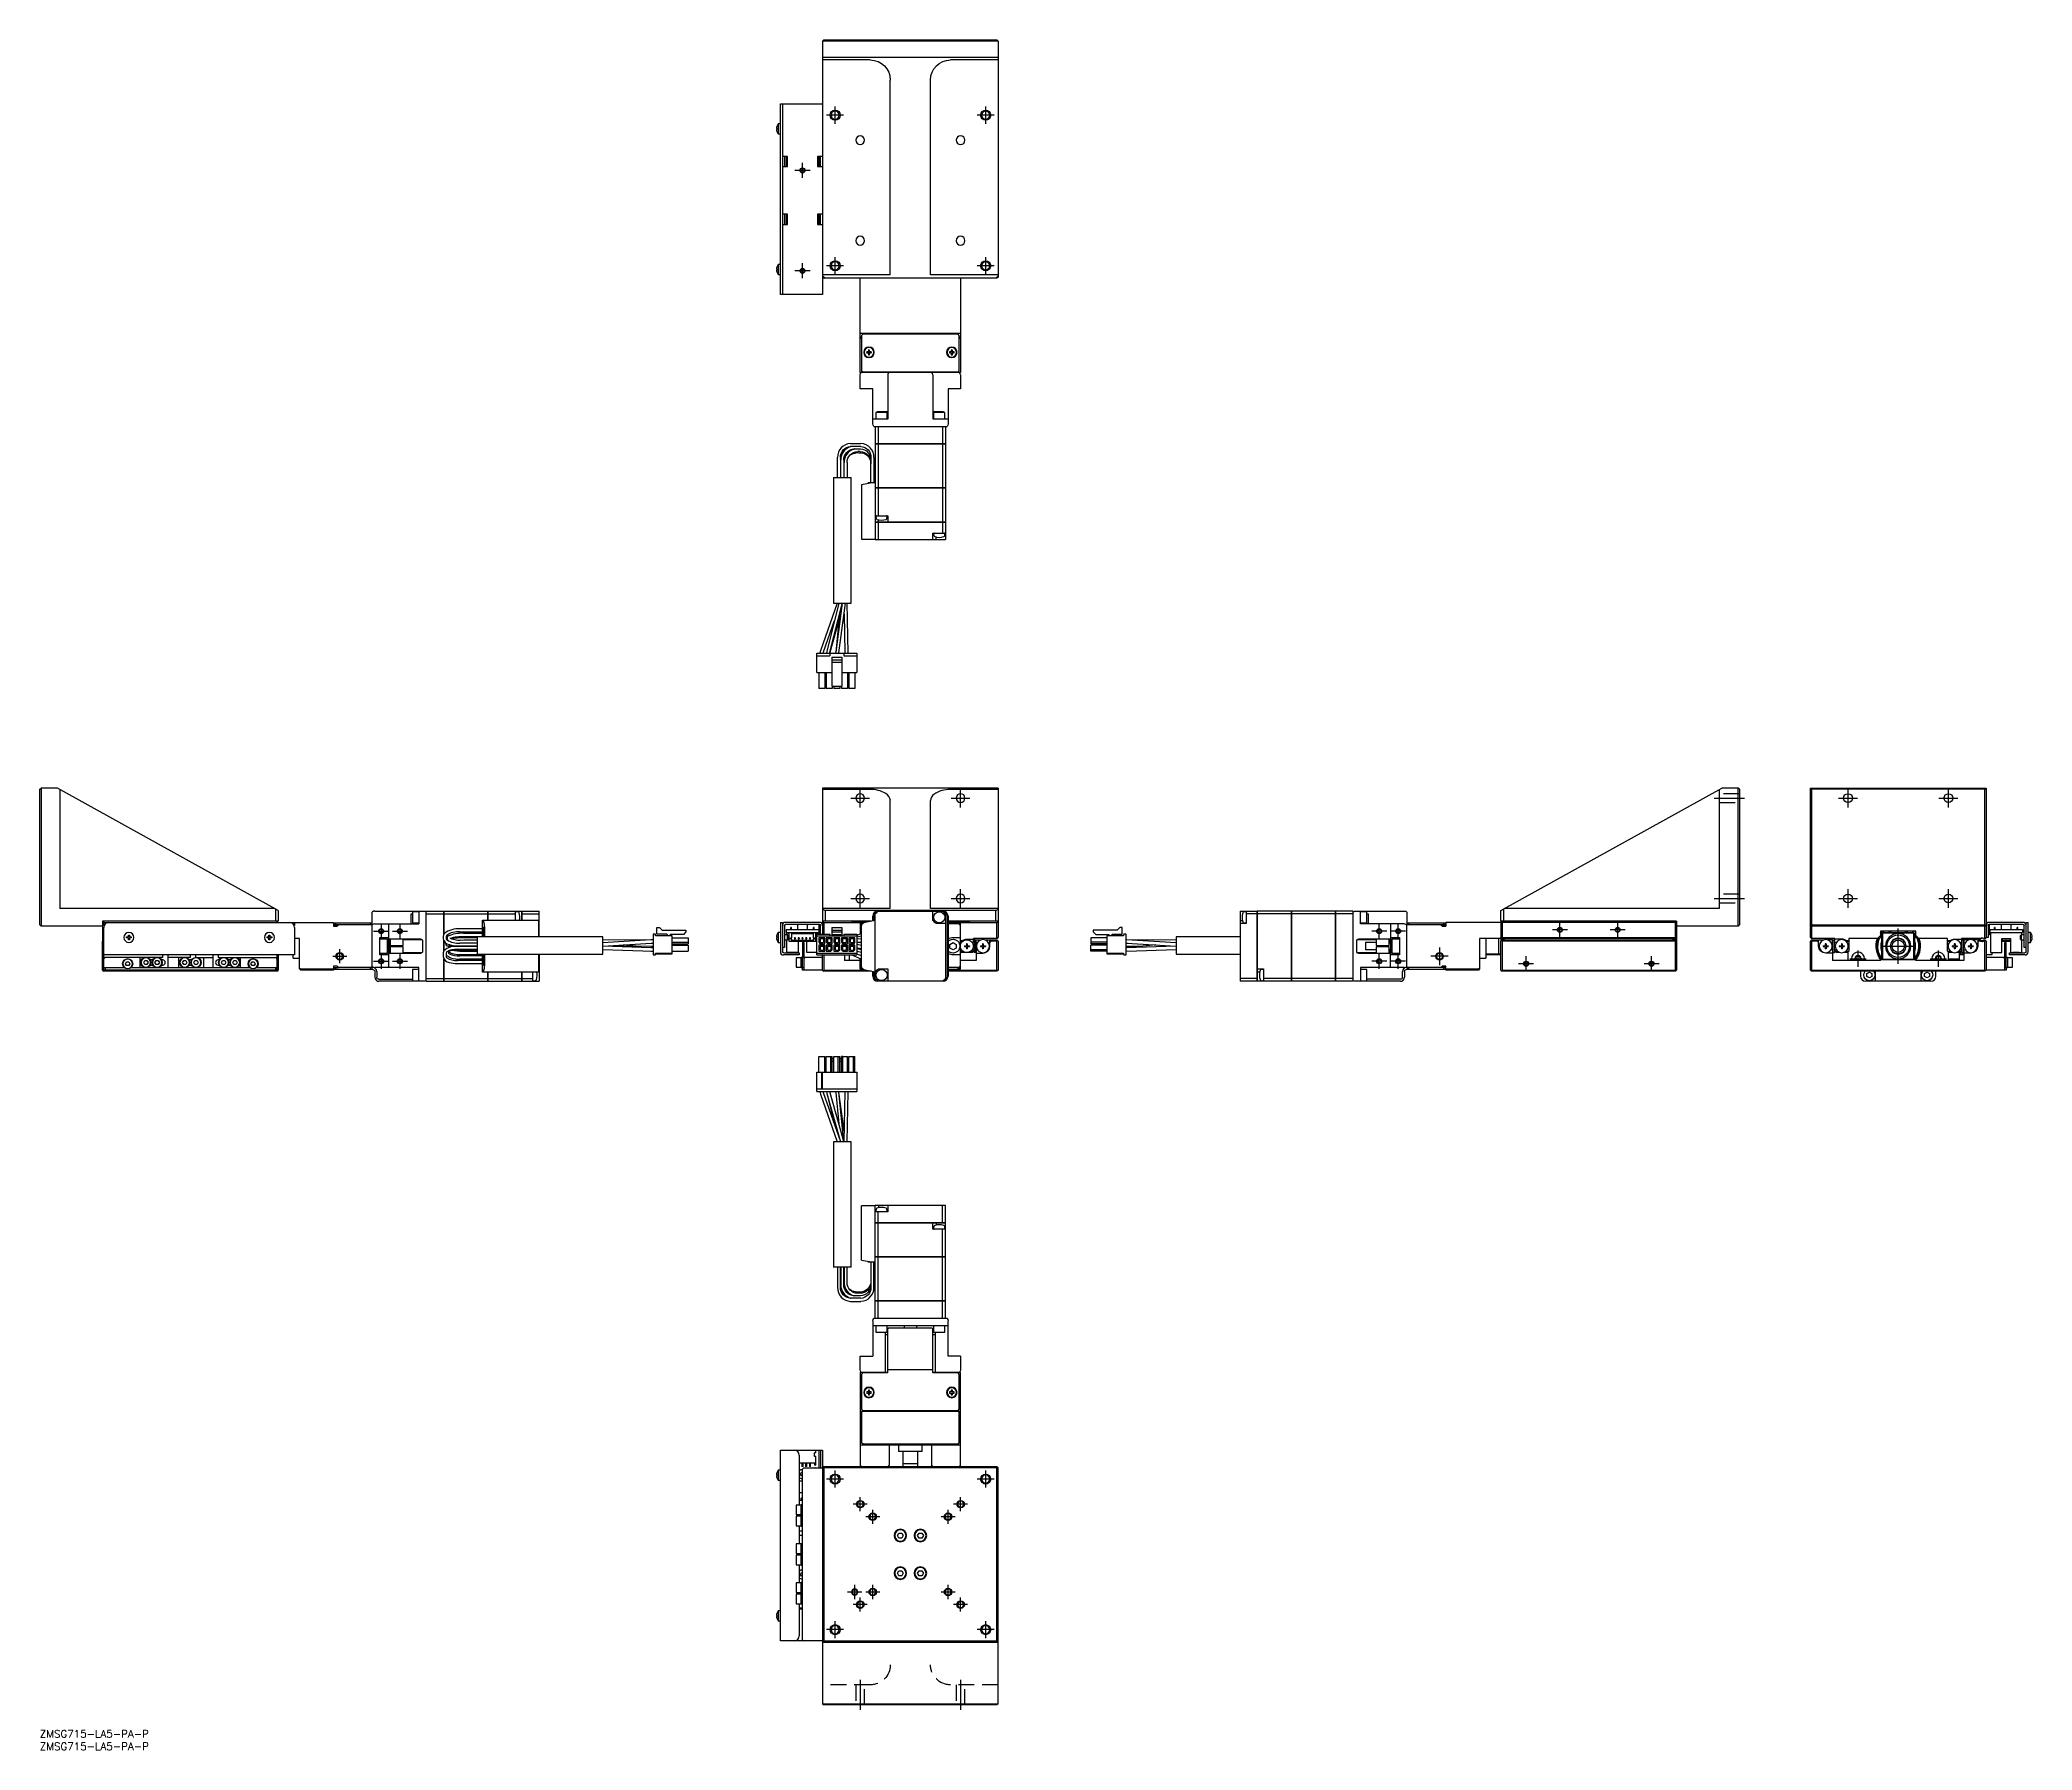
# Model space of a CAD drawing. Extents: x 0 to 794, y -8 to 673.
import ezdxf

# ---------------------------------------------------------------- set-up
doc = ezdxf.new("R2010")
doc.units = 0
doc.header["$LTSCALE"] = 0.5
doc.linetypes.add('CENTER', pattern=[50.8, 31.75, -6.35, 6.35, -6.35])
doc.linetypes.add('DASHED', pattern=[19.05, 12.7, -6.35])
for name, color, linetype in [('MSM_CENTER', 1, 'CENTER'), ('MSM_CONTINUOUS', 7, 'CONTINUOUS'), ('MSM_DASHED', 4, 'DASHED'), ('MSM_NARROW', 5, 'CONTINUOUS'), ('MSM_PART_NUMBER', 7, 'CONTINUOUS')]:
    doc.layers.add(name, color=color, linetype=linetype)
doc.styles.get("Standard").update_dxf_attribs({"font": 'txt.shx', "height": 1, "bigfont": 'bigfont.shx'})

# ---------------------------------------------------------------- blocks, each defined once
blk = doc.blocks.new('*U2')
at = {"layer": 'MSM_PART_NUMBER'}
blk.add_text('ZMSG715-LA5-PA-P', height=3, dxfattribs=at).set_placement((0, -3))
blk = doc.blocks.new('*U3')
at = {"layer": 'MSM_PART_NUMBER'}
blk.add_text('ZMSG715-LA5-PA-P', height=3, dxfattribs=at).set_placement((0, -8))

msp = doc.modelspace()

# ---------------------------------------------------------------- linework, layer by layer
at = {"layer": 'MSM_CENTER'}
for p, q in [((320.34, 643.36), (313.54, 643.36)), ((316.94, 639.96), (316.94, 646.76)), ((380.34, 643.36), (373.54, 643.36)), ((376.94, 639.96), (376.94, 646.76)), ((306.94, 621.36), (300.94, 621.36)), ((303.94, 618.36), (303.94, 624.36)), ((306.94, 581.36), (300.94, 581.36)), ((303.94, 578.36), (303.94, 584.36)), ((320.34, 583.36), (313.54, 583.36)), ((316.94, 579.96), (316.94, 586.76)), ((380.34, 583.36), (373.54, 583.36)), ((376.94, 579.96), (376.94, 586.76)), ((326.94, 367.54), (326.94, 375.04)), ((366.94, 367.54), (366.94, 375.04)), ((720.61, 367.54), (720.61, 375.04)), ((760.61, 367.54), (760.61, 375.04)), ((323.19, 371.29), (330.69, 371.29)), ((363.19, 371.29), (370.69, 371.29)), ((667.31, 371.29), (679.31, 371.29)), ((716.86, 371.29), (724.36, 371.29)), ((756.86, 371.29), (764.36, 371.29)), ((326.94, 327.54), (326.94, 335.04)), ((366.94, 327.54), (366.94, 335.04)), ((720.61, 327.54), (720.61, 335.04)), ((760.61, 327.54), (760.61, 335.04)), ((323.19, 331.29), (330.69, 331.29)), ((363.19, 331.29), (370.69, 331.29)), ((667.31, 331.29), (679.31, 331.29)), ((716.86, 331.29), (724.36, 331.29)), ((756.86, 331.29), (764.36, 331.29)), ((133, 318.29), (139, 318.29)), ((136, 321.29), (136, 315.29)), ((140.5, 318.29), (146.5, 318.29)), ((143.5, 321.29), (143.5, 315.29)), ((536.81, 318.29), (530.81, 318.29)), ((533.81, 315.29), (533.81, 321.29)), ((544.31, 318.29), (538.31, 318.29)), ((541.31, 315.29), (541.31, 321.29)), ((608.81, 318.79), (602.81, 318.79)), ((605.81, 315.79), (605.81, 321.79)), ((631.81, 318.79), (625.81, 318.79)), ((628.81, 315.79), (628.81, 321.79)), ((740.61, 305.29), (740.61, 319.29)), ((119.5, 305.49), (119.5, 311.09)), ((557.81, 311.79), (557.81, 304.79)), ((724.61, 304.04), (724.61, 310.54)), ((733.61, 312.29), (747.61, 312.29)), ((756.61, 304.04), (756.61, 310.54)), ((116.7, 308.29), (122.3, 308.29)), ((133, 306.29), (139, 306.29)), ((136, 309.29), (136, 303.29)), ((140.5, 306.29), (146.5, 306.29)), ((143.5, 309.29), (143.5, 303.29)), ((536.81, 306.29), (530.81, 306.29)), ((533.81, 303.29), (533.81, 309.29)), ((544.31, 306.29), (538.31, 306.29)), ((541.31, 303.29), (541.31, 309.29)), ((561.31, 308.29), (554.31, 308.29)), ((595.31, 305.29), (589.31, 305.29)), ((592.31, 302.29), (592.31, 308.29)), ((645.31, 305.29), (639.31, 305.29)), ((642.31, 302.29), (642.31, 308.29)), ((721.36, 307.29), (727.86, 307.29)), ((753.36, 307.29), (759.86, 307.29)), ((316.94, 96.6), (316.94, 103.4)), ((376.94, 96.6), (376.94, 103.4)), ((320.34, 100), (313.54, 100)), ((380.34, 100), (373.54, 100)), ((329.74, 90), (324.14, 90)), ((326.94, 87.2), (326.94, 92.8)), ((331.94, 82.2), (331.94, 87.8)), ((361.94, 82.2), (361.94, 87.8)), ((369.74, 90), (364.14, 90)), ((366.94, 87.2), (366.94, 92.8)), ((334.74, 85), (329.14, 85)), ((364.74, 85), (359.14, 85)), ((324.74, 52.2), (324.74, 57.8)), ((331.94, 52.2), (331.94, 57.8)), ((361.94, 52.2), (361.94, 57.8)), ((327.54, 55), (321.94, 55)), ((329.74, 50), (324.14, 50)), ((326.94, 47.2), (326.94, 52.8)), ((334.74, 55), (329.14, 55)), ((364.74, 55), (359.14, 55)), ((369.74, 50), (364.14, 50)), ((366.94, 47.2), (366.94, 52.8)), ((320.34, 40), (313.54, 40)), ((316.94, 36.6), (316.94, 43.4)), ((380.34, 40), (373.54, 40)), ((376.94, 36.6), (376.94, 43.4)), ((326.94, 20), (326.94, 8)), ((366.94, 20), (366.94, 8))]:
    msp.add_line(p, q, dxfattribs=at)
at = {"layer": 'MSM_CONTINUOUS'}
for p, q in [((312.44, 673.36), (311.94, 672.86)), ((311.94, 672.86), (311.94, 571.86)), ((381.94, 672.86), (311.94, 672.86)), ((312.44, 673.36), (381.44, 673.36)), ((381.44, 673.36), (381.94, 672.86)), ((381.94, 672.86), (381.94, 578.86)), ((381.94, 666.36), (311.94, 666.36)), ((330.94, 665.36), (311.94, 665.36)), ((381.94, 665.36), (362.94, 665.36)), ((338.94, 579.77), (338.94, 657.36)), ((354.94, 579.77), (354.94, 657.36)), ((295.14, 571.86), (295.14, 647.86)), ((295.14, 647.86), (311.94, 647.86)), ((295.94, 647.86), (295.94, 571.86)), ((293.56, 638.06), (293.69, 638.06)), ((293.69, 637.66), (293.56, 637.66)), ((293.69, 638.81), (293.69, 638.79)), ((293.69, 638.06), (293.69, 637.66)), ((293.69, 636.93), (293.69, 636.91)), ((294.25, 639.86), (294.25, 635.86)), ((295.14, 639.86), (294.25, 639.86)), ((294.25, 635.86), (295.14, 635.86)), ((297.94, 626.86), (295.94, 626.86)), ((295.94, 622.86), (297.94, 622.86)), ((296.74, 626.86), (296.74, 622.86)), ((297.44, 626.86), (297.44, 622.86)), ((297.94, 622.86), (297.94, 626.86)), ((311.94, 626.86), (309.94, 626.86)), ((309.94, 626.86), (309.94, 622.86)), ((309.94, 622.86), (311.94, 622.86)), ((310.44, 622.86), (310.44, 626.86)), ((310.64, 622.86), (310.64, 626.86)), ((311.14, 622.86), (311.14, 626.86)), ((297.94, 603.86), (295.94, 603.86)), ((296.74, 603.86), (296.74, 599.86)), ((297.44, 603.86), (297.44, 599.86)), ((297.94, 599.86), (297.94, 603.86)), ((311.94, 603.86), (309.94, 603.86)), ((309.94, 603.86), (309.94, 599.86)), ((310.44, 599.86), (310.44, 603.86)), ((310.64, 599.86), (310.64, 603.86)), ((311.14, 599.86), (311.14, 603.86)), ((295.94, 599.86), (297.94, 599.86)), ((309.94, 599.86), (311.94, 599.86)), ((293.56, 582.06), (293.69, 582.06)), ((293.69, 581.66), (293.56, 581.66)), ((293.69, 582.81), (293.69, 582.79)), ((293.69, 582.06), (293.69, 581.66)), ((293.69, 580.93), (293.69, 580.91)), ((294.25, 583.86), (294.25, 579.86)), ((295.14, 583.86), (294.25, 583.86)), ((294.25, 579.86), (295.14, 579.86)), ((338.94, 579.77), (311.94, 579.77)), ((381.94, 579.77), (354.94, 579.77)), ((311.94, 571.86), (295.14, 571.86)), ((311.94, 579.36), (312.94, 578.36)), ((312.44, 578.36), (311.94, 578.86)), ((312.09, 578.71), (312.34, 578.96)), ((381.44, 578.36), (312.44, 578.36)), ((326.94, 540.86), (326.94, 578.36)), ((366.94, 578.36), (366.94, 540.86)), ((380.94, 578.36), (381.94, 579.36)), ((381.94, 578.86), (381.44, 578.36)), ((381.54, 578.96), (381.79, 578.71)), ((366.94, 556.36), (326.94, 556.36)), ((327.94, 556.06), (327.44, 555.56)), ((365.94, 556.06), (327.94, 556.06)), ((332.44, 556.06), (332.44, 556.36)), ((333.19, 556.36), (333.19, 556.06)), ((338.69, 556.06), (338.69, 556.36)), ((342.14, 556.36), (341.94, 556.16)), ((351.94, 556.16), (341.94, 556.16)), ((341.94, 556.16), (341.94, 556.06)), ((351.94, 556.16), (351.74, 556.36)), ((351.94, 556.06), (351.94, 556.16)), ((355.19, 556.36), (355.19, 556.06)), ((360.69, 556.06), (360.69, 556.36)), ((361.44, 556.36), (361.44, 556.06)), ((366.44, 555.56), (365.94, 556.06)), ((327.44, 554.86), (326.94, 554.86)), ((327.44, 554.36), (326.94, 554.36)), ((327.44, 555.56), (327.44, 541.56)), ((330.2, 549.1), (329.53, 549.1)), ((329.53, 548.62), (330.2, 548.62)), ((330.2, 549.78), (330.2, 549.1)), ((330.2, 548.62), (330.2, 547.94)), ((330.68, 549.1), (330.68, 549.78)), ((331.36, 549.1), (330.68, 549.1)), ((330.68, 547.94), (330.68, 548.62)), ((330.68, 548.62), (331.36, 548.62)), ((363.2, 549.1), (362.53, 549.1)), ((362.53, 548.62), (363.2, 548.62)), ((363.2, 549.78), (363.2, 549.1)), ((363.2, 548.62), (363.2, 547.94)), ((363.68, 549.1), (363.68, 549.78)), ((364.36, 549.1), (363.68, 549.1)), ((363.68, 547.94), (363.68, 548.62)), ((363.68, 548.62), (364.36, 548.62)), ((366.44, 541.56), (366.44, 555.56)), ((366.94, 554.86), (366.44, 554.86)), ((366.94, 554.36), (366.44, 554.36)), ((366.94, 540.86), (326.94, 540.86)), ((327.44, 541.56), (327.94, 541.06)), ((327.94, 541.06), (365.94, 541.06)), ((332.44, 541.06), (332.44, 540.86)), ((336.94, 541.06), (336.94, 540.86)), ((337.94, 541.06), (337.94, 540.86)), ((339.44, 541.06), (339.44, 540.86)), ((354.44, 540.86), (354.44, 541.06)), ((355.94, 541.06), (355.94, 540.86)), ((356.94, 540.86), (356.94, 541.06)), ((361.44, 540.86), (361.44, 541.06)), ((365.94, 541.06), (366.44, 541.56)), ((326.94, 534.36), (326.94, 539.86)), ((331.94, 534.36), (326.94, 534.36)), ((331.94, 520.36), (331.94, 534.36)), ((338.04, 522.36), (338.04, 539.86)), ((355.84, 539.86), (355.84, 522.36)), ((361.94, 534.36), (361.94, 520.36)), ((366.94, 534.36), (361.94, 534.36)), ((366.94, 539.86), (366.94, 534.36)), ((337.69, 524.86), (333.19, 524.86)), ((333.19, 524.86), (333.19, 522.36)), ((333.86, 524.86), (333.86, 525.36)), ((333.86, 525.36), (338.04, 525.36)), ((337.69, 522.36), (337.69, 524.86)), ((355.84, 525.36), (360.03, 525.36)), ((360.69, 524.86), (356.19, 524.86)), ((356.19, 524.86), (356.19, 522.36)), ((360.03, 525.36), (360.03, 524.86)), ((360.69, 522.36), (360.69, 524.86)), ((331.94, 522.36), (338.04, 522.36)), ((332.33, 519.36), (361.56, 519.36)), ((332.94, 519.36), (332.94, 512.37)), ((334.1, 519.36), (334.1, 512.37)), ((355.84, 522.36), (361.94, 522.36)), ((359.79, 519.36), (359.79, 512.37)), ((360.94, 519.36), (360.94, 512.37)), ((323.1, 512.56), (327.19, 512.56)), ((327.19, 511.36), (323.1, 511.36)), ((323.1, 511.35), (323.14, 511.36)), ((327.03, 510.36), (324.56, 510.36)), ((326.43, 508.89), (325.04, 508.76)), ((326.88, 509.36), (326.01, 509.36)), ((332.94, 512.37), (360.94, 512.37)), ((332.94, 512.36), (332.94, 474.36)), ((360.94, 512.36), (332.94, 512.36)), ((332.95, 512.36), (332.95, 512.37)), ((334.1, 512.36), (334.1, 512.37)), ((334.1, 512.36), (334.1, 494.87)), ((359.79, 512.36), (359.79, 512.37)), ((359.79, 512.36), (359.79, 494.87)), ((360.93, 512.36), (360.93, 512.37)), ((360.94, 512.36), (360.94, 494.87)), ((317.89, 498.96), (317.89, 506.96)), ((319.09, 506.96), (319.09, 498.96)), ((319.19, 498.96), (319.19, 505.96)), ((320.55, 506.67), (320.39, 505.46)), ((320.39, 505.96), (320.39, 498.96)), ((320.49, 505.96), (320.55, 506.67)), ((320.49, 498.96), (320.49, 505.96)), ((320.55, 506.67), (320.55, 506.7)), ((320.55, 506.7), (320.55, 506.67)), ((321.69, 504.96), (321.69, 498.96)), ((331.19, 496.96), (331.19, 506.96)), ((331.19, 504.48), (331.19, 504.72)), ((332.39, 506.96), (332.39, 496.96)), ((316.29, 498.96), (323.29, 498.96)), ((316.29, 498.96), (316.29, 448.96)), ((323.29, 448.96), (323.29, 498.96)), ((332.34, 496.96), (327.44, 496.1)), ((327.44, 496.1), (327.44, 474.46)), ((330.14, 496.96), (330.14, 496.57)), ((330.14, 496.96), (332.94, 496.96)), ((332.94, 494.87), (360.94, 494.87)), ((360.94, 494.86), (332.94, 494.86)), ((332.95, 494.86), (332.95, 494.87)), ((334.1, 494.86), (334.1, 494.87)), ((334.1, 494.86), (334.1, 483.76)), ((359.79, 494.86), (359.79, 494.87)), ((359.79, 494.86), (359.79, 481.26)), ((360.93, 494.86), (360.93, 494.87)), ((360.94, 494.86), (360.94, 481.26)), ((332.94, 483.76), (337.94, 483.76)), ((332.94, 481.26), (360.94, 481.26)), ((360.94, 481.25), (332.94, 481.25)), ((332.95, 481.26), (332.95, 481.25)), ((333.21, 483.54), (333.28, 482.78)), ((334.1, 481.26), (334.1, 481.25)), ((334.1, 481.25), (334.1, 474.36)), ((334.19, 481.26), (334.19, 482.19)), ((337.61, 482.78), (337.68, 483.54)), ((337.94, 483.76), (337.94, 481.26)), ((355.94, 474.36), (355.94, 476.86)), ((355.94, 476.86), (360.94, 476.86)), ((356.21, 476.65), (356.28, 475.89)), ((359.79, 481.26), (359.79, 481.25)), ((359.79, 481.25), (359.79, 476.86)), ((360.61, 475.89), (360.68, 476.65)), ((360.93, 481.26), (360.93, 481.25)), ((360.94, 481.25), (360.94, 474.36)), ((327.44, 474.46), (332.94, 474.46)), ((332.94, 474.36), (360.94, 474.36)), ((357.19, 474.36), (357.19, 475.3)), ((317.81, 448.96), (311.07, 429.99)), ((318.47, 448.96), (313.62, 429.72)), ((314.88, 429.41), (319.76, 448.74)), ((316.29, 448.96), (323.29, 448.96)), ((319.79, 448.96), (317.19, 429.37)), ((318.48, 429.2), (321.1, 448.96)), ((320.53, 444.66), (320.84, 429.11)), ((322.14, 429.07), (321.75, 448.96)), ((312.3, 429.56), (316.73, 442.03)), ((314.91, 429.46), (318.42, 441.78)), ((318.7, 444.54), (317.18, 429.37)), ((309.69, 428.96), (325.54, 428.96)), ((309.69, 421.31), (309.69, 428.96)), ((311.07, 430), (310.81, 428.96)), ((311.07, 429.99), (310.81, 428.96)), ((312.13, 428.96), (312.3, 429.57)), ((313.62, 429.72), (313.48, 428.96)), ((314.79, 428.96), (314.88, 429.41)), ((314.8, 428.96), (314.91, 429.46)), ((314.89, 428.96), (314.89, 427.94)), ((317.18, 429.37), (317.15, 428.96)), ((317.19, 429.37), (317.15, 428.96)), ((318.46, 428.96), (318.48, 429.2)), ((320.35, 428.96), (320.35, 427.94)), ((320.84, 429.11), (320.84, 428.96)), ((322.14, 428.96), (322.14, 429.14)), ((322.14, 428.96), (322.14, 429.07)), ((325.54, 428.96), (325.54, 421.31)), ((309.69, 427.94), (314.89, 427.94)), ((309.69, 421.31), (315.69, 421.31)), ((310.42, 421.31), (310.42, 414.96)), ((312.82, 421.31), (312.82, 414.96)), ((313.42, 421.31), (313.42, 414.96)), ((315.69, 427.41), (319.55, 427.41)), ((315.69, 427.41), (315.69, 415.85)), ((315.69, 426.41), (319.55, 426.41)), ((315.69, 425.39), (319.55, 425.39)), ((319.55, 427.41), (319.55, 415.85)), ((319.55, 421.31), (325.54, 421.31)), ((320.35, 427.94), (325.54, 427.94)), ((321.82, 421.31), (321.82, 414.96)), ((322.42, 421.31), (322.42, 414.96)), ((324.82, 421.31), (324.82, 414.96)), ((312.82, 414.96), (310.42, 414.96)), ((315.82, 414.96), (313.42, 414.96)), ((315.69, 415.85), (319.55, 415.85)), ((315.82, 415.85), (315.82, 414.96)), ((316.42, 415.85), (316.42, 414.96)), ((318.82, 414.96), (316.42, 414.96)), ((318.82, 415.85), (318.82, 414.96)), ((319.42, 415.85), (319.42, 414.96)), ((321.82, 414.96), (319.42, 414.96)), ((324.82, 414.96), (322.42, 414.96)), ((0, 374.79), (0.5, 375.29)), ((0, 320.79), (0, 374.79)), ((0.5, 375.29), (0.5, 320.29)), ((7, 375.29), (0.5, 375.29)), ((95, 326.51), (7, 375.29)), ((8, 374.73), (8, 327.29)), ((311.94, 375.29), (311.94, 317.1)), ((381.94, 375.29), (311.94, 375.29)), ((330.94, 374.73), (311.94, 374.73)), ((381.94, 374.73), (362.94, 374.73)), ((381.94, 375.29), (381.94, 315.79)), ((582.31, 326.51), (670.31, 375.29)), ((669.31, 374.73), (669.31, 327.29)), ((676.81, 375.29), (670.31, 375.29)), ((676.81, 320.29), (676.81, 375.29)), ((677.31, 374.79), (676.81, 375.29)), ((677.31, 374.79), (677.31, 320.79)), ((705.61, 315.79), (705.61, 375.29)), ((706.11, 374.79), (705.61, 375.29)), ((705.61, 375.29), (775.61, 375.29)), ((706.11, 374.79), (706.11, 320.79)), ((775.11, 374.79), (706.11, 374.79)), ((775.11, 374.79), (775.61, 375.29)), ((775.11, 320.79), (775.11, 374.79)), ((775.61, 375.29), (775.61, 315.79)), ((338.94, 327.29), (338.94, 370.3)), ((354.94, 327.29), (354.94, 370.3)), ((93.59, 327.29), (8, 327.29)), ((94, 322.29), (94, 327.06)), ((95, 326.51), (95, 322.29)), ((132.5, 320.8), (132.5, 325.9)), ((133.5, 326.29), (153, 326.29)), ((148.5, 326.04), (148.5, 321.54)), ((151, 326.04), (148.5, 326.04)), ((151, 326.29), (151, 321.19)), ((154, 326.29), (160.99, 326.29)), ((154, 298.29), (154, 326.29)), ((160.99, 316.99), (160.99, 326.29)), ((161, 326.28), (160.99, 326.28)), ((161, 326.29), (178.49, 326.29)), ((161, 326.29), (161, 317.01)), ((178.49, 322.59), (178.49, 326.29)), ((178.5, 326.28), (178.49, 326.28)), ((178.5, 326.29), (192.1, 326.29)), ((178.5, 326.29), (178.5, 322.59)), ((189.6, 322.59), (189.6, 326.29)), ((190.59, 325.95), (189.82, 326.02)), ((192.1, 322.59), (192.1, 326.29)), ((192.1, 326.28), (192.11, 326.28)), ((192.11, 326.29), (192.11, 322.59)), ((192.11, 326.29), (199, 326.29)), ((199, 316.05), (199, 326.29)), ((338.94, 327.29), (311.94, 327.29)), ((311.94, 327.06), (312.94, 326.51)), ((312.94, 326.51), (312.94, 322.29)), ((380.94, 326.51), (312.94, 326.51)), ((333.94, 326.29), (359.94, 326.29)), ((381.94, 327.29), (354.94, 327.29)), ((355.94, 322.54), (355.94, 326.29)), ((380.94, 326.51), (381.94, 327.06)), ((380.94, 322.29), (380.94, 326.51)), ((478.31, 326.29), (478.31, 298.29)), ((478.31, 326.29), (485.2, 326.29)), ((480.6, 326.02), (479.84, 325.95)), ((480.81, 326.29), (480.81, 321.29)), ((485.2, 298.29), (485.2, 326.29)), ((485.21, 326.28), (485.2, 326.28)), ((498.81, 326.29), (485.21, 326.29)), ((485.21, 298.29), (485.21, 326.29)), ((498.81, 298.29), (498.81, 326.29)), ((498.81, 326.28), (498.82, 326.28)), ((516.31, 326.29), (498.82, 326.29)), ((498.82, 326.29), (498.82, 298.29)), ((516.31, 298.29), (516.31, 326.29)), ((516.31, 326.28), (516.32, 326.28)), ((516.32, 326.29), (516.32, 298.29)), ((523.31, 326.29), (516.32, 326.29)), ((523.31, 326.29), (523.31, 298.29)), ((524.31, 326.29), (543.81, 326.29)), ((526.31, 321.19), (526.31, 326.29)), ((528.81, 326.04), (526.31, 326.04)), ((528.81, 321.54), (528.81, 326.04)), ((544.81, 325.9), (544.81, 320.8)), ((582.31, 322.29), (582.31, 326.51)), ((583.31, 327.06), (583.31, 322.29)), ((669.31, 327.29), (583.72, 327.29)), ((0.5, 320.29), (0, 320.79)), ((25, 320.29), (0.5, 320.29)), ((25.7, 322.29), (25, 321.59)), ((25, 322.29), (25, 314.59)), ((95, 322.29), (25, 322.29)), ((25.5, 321.79), (25.35, 321.94)), ((25.5, 320.59), (25.5, 321.79)), ((25.5, 321.79), (117, 321.79)), ((25.5, 320.59), (25.67, 320.59)), ((25.5, 302.79), (25.5, 319.79)), ((94.8, 321.79), (94.3, 322.29)), ((94.65, 321.94), (94.5, 321.79)), ((101.5, 320.59), (101.33, 320.59)), ((101.5, 321.79), (101.5, 320.59)), ((101.5, 319.79), (101.5, 308.79)), ((117, 321.79), (117, 320.29)), ((118.75, 320.54), (117, 320.54)), ((117, 320.29), (118.5, 320.29)), ((117.3, 320.79), (117.3, 321.59)), ((117.3, 321.59), (132.3, 321.59)), ((132.5, 320.79), (117.3, 320.79)), ((117.8, 321.59), (117.8, 320.79)), ((119, 320.79), (118.5, 320.29)), ((131.8, 320.79), (131.8, 321.59)), ((132.3, 321.59), (132.3, 320.79)), ((132.5, 303.79), (132.5, 320.79)), ((133.5, 321.19), (151, 321.19)), ((139, 321.19), (139, 315.16)), ((148, 325.23), (148.5, 325.23)), ((148, 321.19), (148, 325.23)), ((148.5, 321.54), (151, 321.54)), ((154, 325.13), (160.99, 325.13)), ((161, 325.13), (160.99, 325.13)), ((161, 325.13), (178.49, 325.13)), ((176.4, 319.19), (167.4, 319.19)), ((167.4, 317.99), (176.4, 317.99)), ((176.4, 322.59), (198.9, 322.59)), ((176.4, 316.05), (176.4, 322.59)), ((176.4, 322.48), (177, 321.88)), ((176.4, 319.89), (176.79, 319.89)), ((176.79, 319.89), (176.79, 316.05)), ((177.26, 320.11), (177.26, 316.05)), ((178.5, 325.13), (178.49, 325.13)), ((178.5, 325.13), (189.6, 325.13)), ((192.1, 325.13), (192.11, 325.13)), ((192.11, 325.13), (199, 325.13)), ((198.9, 316.05), (198.9, 322.59)), ((245.95, 317.14), (245.95, 319.67)), ((245.95, 319.67), (246.95, 319.67)), ((246.95, 319.67), (247.97, 318.65)), ((247.97, 318.65), (257.51, 318.65)), ((257.51, 317.95), (256.51, 316.95)), ((257.51, 318.65), (257.51, 317.95)), ((294.25, 317.79), (294.25, 313.79)), ((295.14, 317.79), (294.25, 317.79)), ((295.14, 321.79), (295.94, 321.79)), ((295.14, 321.79), (295.14, 309.99)), ((295.94, 321.79), (295.94, 310.09)), ((296.74, 320.59), (296.74, 311.79)), ((310.74, 321.79), (297.14, 321.79)), ((310.74, 320.99), (297.14, 320.99)), ((297.44, 318.99), (297.44, 317.79)), ((297.44, 318.99), (310.44, 318.99)), ((297.44, 317.79), (310.44, 317.79)), ((297.69, 316.79), (297.69, 317.79)), ((298.24, 317.79), (298.24, 317.24)), ((298.69, 314.09), (298.69, 317.79)), ((299.32, 318.99), (299.32, 319.79)), ((299.57, 319.79), (299.32, 319.79)), ((299.57, 318.99), (299.57, 319.79)), ((301.94, 320.99), (301.94, 318.99)), ((305.94, 318.99), (305.94, 320.99)), ((308.32, 318.99), (308.32, 319.79)), ((308.57, 319.79), (308.32, 319.79)), ((308.57, 318.99), (308.57, 319.79)), ((309.19, 314.09), (309.19, 317.79)), ((309.42, 317.79), (309.42, 316.99)), ((309.65, 317.79), (309.65, 317.24)), ((310.19, 317.79), (310.19, 317.1)), ((310.44, 318.99), (310.44, 317.79)), ((310.64, 317.1), (310.64, 320.79)), ((311.09, 320.79), (310.64, 320.79)), ((311.14, 317.1), (311.14, 320.59)), ((312.44, 322.29), (311.94, 321.79)), ((331.24, 322.29), (311.94, 322.29)), ((312.44, 321.59), (312.09, 321.94)), ((312.44, 321.59), (312.44, 317.1)), ((326.94, 321.59), (312.44, 321.59)), ((315.69, 319.67), (315.69, 316.64)), ((315.69, 319.67), (319.55, 319.67)), ((315.69, 318.65), (319.55, 318.65)), ((315.69, 317.95), (319.55, 317.95)), ((319.55, 319.67), (319.55, 316.64)), ((323.44, 322.29), (323.79, 321.94)), ((323.79, 321.94), (329.26, 321.94)), ((326.94, 321.79), (326.94, 317.18)), ((328.6, 321.79), (326.94, 321.79)), ((327.14, 320.79), (326.94, 320.79)), ((327.44, 321.05), (327.44, 321.59)), ((327.44, 321.59), (328.22, 321.59)), ((327.44, 304.47), (327.44, 320.11)), ((327.94, 321.59), (327.94, 321.35)), ((328.93, 321.88), (332.94, 322.59)), ((331.94, 322.41), (331.94, 324.29)), ((332.33, 322.48), (332.33, 324.29)), ((332.94, 299.44), (332.94, 325.13)), ((360.94, 321.29), (357.19, 321.29)), ((360.94, 325.13), (360.94, 299.44)), ((361.56, 324.29), (361.56, 300.29)), ((361.94, 324.29), (361.94, 300.29)), ((381.94, 322.29), (361.94, 322.29)), ((361.94, 321.94), (370.09, 321.94)), ((366.94, 321.79), (361.94, 321.79)), ((361.94, 321.59), (366.44, 321.59)), ((365.94, 321.19), (361.94, 321.19)), ((365.94, 321.19), (365.94, 321.59)), ((366.44, 321.59), (366.44, 321.05)), ((366.94, 320.79), (366.74, 320.79)), ((366.94, 303.29), (366.94, 321.79)), ((381.44, 321.59), (366.94, 321.59)), ((370.09, 321.94), (370.44, 322.29)), ((381.44, 322.29), (381.94, 321.79)), ((381.79, 321.94), (381.44, 321.59)), ((381.44, 315.29), (381.44, 321.59)), ((429.34, 318.65), (419.8, 318.65)), ((419.8, 318.65), (419.8, 317.95)), ((419.8, 317.95), (420.8, 316.95)), ((430.36, 319.67), (429.34, 318.65)), ((431.36, 319.67), (430.36, 319.67)), ((431.36, 317.14), (431.36, 319.67)), ((478.31, 322.54), (479.25, 322.54)), ((480.81, 321.29), (478.31, 321.29)), ((479.84, 321.62), (480.6, 321.55)), ((485.2, 325.13), (480.81, 325.13)), ((485.21, 325.13), (485.2, 325.13)), ((498.81, 325.13), (485.21, 325.13)), ((498.81, 325.13), (498.82, 325.13)), ((516.31, 325.13), (498.82, 325.13)), ((516.31, 325.13), (516.32, 325.13)), ((523.31, 325.13), (516.32, 325.13)), ((526.31, 321.54), (528.81, 321.54)), ((543.81, 321.19), (526.31, 321.19)), ((528.81, 325.23), (529.31, 325.23)), ((529.31, 325.23), (529.31, 321.19)), ((538.31, 321.19), (538.31, 315.16)), ((544.81, 303.79), (544.81, 320.79)), ((560.01, 320.79), (544.81, 320.79)), ((545.01, 320.79), (545.01, 321.59)), ((545.01, 321.59), (560.01, 321.59)), ((545.51, 321.59), (545.51, 320.79)), ((558.81, 320.29), (558.31, 320.79)), ((560.31, 320.54), (558.56, 320.54)), ((558.81, 320.29), (560.31, 320.29)), ((559.51, 320.79), (559.51, 321.59)), ((560.01, 321.59), (560.01, 320.79)), ((560.31, 321.79), (560.31, 320.29)), ((582.51, 321.79), (560.31, 321.79)), ((583.01, 322.29), (582.31, 321.59)), ((652.31, 322.29), (582.31, 322.29)), ((582.31, 321.79), (582.31, 314.59)), ((582.81, 321.79), (582.66, 321.94)), ((582.81, 321.79), (582.81, 315.79)), ((651.81, 321.79), (582.81, 321.79)), ((652.31, 321.59), (651.61, 322.29)), ((651.96, 321.94), (651.81, 321.79)), ((651.81, 315.79), (651.81, 321.79)), ((652.31, 322.29), (652.31, 314.59)), ((676.81, 320.29), (652.31, 320.29)), ((676.81, 320.29), (677.31, 320.79)), ((705.61, 320.29), (706.11, 320.79)), ((775.61, 320.29), (705.61, 320.29)), ((706.11, 320.79), (775.11, 320.79)), ((706.11, 320.29), (706.11, 315.29)), ((747.61, 318.29), (733.61, 318.29)), ((733.61, 318.29), (733.61, 315.79)), ((734.11, 316.99), (734.91, 317.79)), ((734.91, 317.79), (746.31, 317.79)), ((746.31, 317.79), (747.11, 316.99)), ((747.61, 315.79), (747.61, 318.29)), ((775.61, 320.29), (775.11, 320.79)), ((775.11, 315.29), (775.11, 320.29)), ((776.41, 320.59), (776.41, 315.79)), ((776.91, 320.79), (776.46, 320.79)), ((790.41, 321.79), (776.81, 321.79)), ((790.41, 320.99), (776.81, 320.99)), ((776.91, 320.79), (776.91, 316.79)), ((777.11, 318.99), (777.11, 317.79)), ((777.11, 318.99), (790.11, 318.99)), ((777.11, 317.79), (790.11, 317.79)), ((777.36, 317.79), (777.36, 309.79)), ((779.23, 319.79), (778.98, 319.79)), ((778.98, 318.99), (778.98, 319.79)), ((779.23, 318.99), (779.23, 319.79)), ((781.61, 320.99), (781.61, 318.99)), ((785.61, 318.99), (785.61, 320.99)), ((787.98, 318.99), (787.98, 319.79)), ((788.23, 319.79), (787.98, 319.79)), ((788.23, 318.99), (788.23, 319.79)), ((789.86, 316.79), (789.86, 317.79)), ((790.11, 318.99), (790.11, 317.79)), ((790.81, 311.79), (790.81, 320.59)), ((791.61, 310.09), (791.61, 321.79)), ((791.61, 321.79), (792.41, 321.79)), ((792.41, 309.99), (792.41, 321.79)), ((793.31, 317.79), (792.41, 317.79)), ((793.31, 313.79), (793.31, 317.79)), ((25, 315.29), (25.5, 315.79)), ((25.5, 315.29), (25, 315.29)), ((25, 315.09), (25.5, 315.09)), ((25.5, 314.79), (25, 314.29)), ((25.1, 314.49), (25, 314.59)), ((25, 302.79), (25, 314.29)), ((25.1, 314.39), (25.1, 314.59)), ((25.5, 314.29), (25.25, 314.54)), ((25.5, 314.89), (25.4, 314.89)), ((34.57, 315.99), (35.3, 315.99)), ((35.3, 315.59), (34.57, 315.59)), ((35.3, 315.99), (35.3, 316.71)), ((35.3, 314.86), (35.3, 315.59)), ((35.7, 316.71), (35.7, 315.99)), ((35.7, 315.99), (36.43, 315.99)), ((35.7, 315.59), (35.7, 314.86)), ((36.43, 315.59), (35.7, 315.59)), ((90.57, 315.99), (91.3, 315.99)), ((91.3, 315.59), (90.57, 315.59)), ((91.3, 315.99), (91.3, 316.71)), ((91.3, 314.86), (91.3, 315.59)), ((91.7, 316.71), (91.7, 315.99)), ((91.7, 315.99), (92.43, 315.99)), ((92.43, 315.59), (91.7, 315.59)), ((91.7, 315.59), (91.7, 314.86)), ((103.5, 315.29), (101.5, 315.29)), ((103.5, 303.29), (103.5, 315.29)), ((135.5, 315.79), (139, 315.79)), ((135.5, 308.79), (135.5, 315.79)), ((138.5, 315.04), (135.5, 315.04)), ((138.5, 309.54), (138.5, 315.04)), ((139, 315.16), (139.09, 315.16)), ((139.01, 315.13), (139.09, 315.16)), ((139.1, 309.41), (139.1, 315.16)), ((139.3, 314.79), (139.1, 314.59)), ((139.1, 309.99), (139.3, 309.79)), ((139.3, 315.19), (151.7, 315.19)), ((139.3, 314.79), (139.3, 309.79)), ((139.6, 314.79), (139.3, 314.79)), ((139.3, 309.79), (139.6, 309.79)), ((139.6, 315.19), (139.6, 312.54)), ((139.6, 312.54), (144.8, 312.54)), ((139.6, 312.04), (139.6, 309.39)), ((144.8, 312.04), (139.6, 312.04)), ((144.8, 312.54), (144.8, 315.19)), ((152.39, 314.79), (144.8, 314.79)), ((144.8, 309.39), (144.8, 312.04)), ((144.8, 309.79), (152.39, 309.79)), ((152.5, 314.39), (152.5, 310.19)), ((160.8, 316.24), (160.8, 315.28)), ((160.8, 309.68), (160.8, 307.94)), ((160.99, 310.39), (160.99, 314.63)), ((161, 314.61), (161, 310.41)), ((161.84, 313.28), (161.8, 313.08)), ((161.96, 313.46), (161.84, 313.28)), ((162, 315.27), (162, 316.24)), ((162, 307.94), (162, 309.68)), ((162.32, 315.25), (162.34, 315.21)), ((162.34, 315.21), (162.41, 315.01)), ((162.8, 312.42), (162.8, 312.36)), ((162.8, 312.36), (162.8, 311.96)), ((162.8, 311.96), (162.8, 311.92)), ((162.8, 311.92), (162.85, 311.7)), ((163, 309.34), (163, 310.08)), ((163.52, 315.46), (163.46, 315.62)), ((165.34, 310.86), (167.4, 310.79)), ((174.4, 312.24), (166.4, 312.24)), ((166.4, 311.04), (174.4, 311.04)), ((174.4, 313.54), (167.4, 313.54)), ((167.4, 312.34), (174.4, 312.34)), ((167.4, 310.79), (174.4, 310.79)), ((174.4, 310.19), (168.4, 310.19)), ((174.4, 315.59), (168.86, 315.59)), ((176.4, 317.39), (168.88, 317.39)), ((168.88, 316.19), (176.4, 316.19)), ((168.98, 314.63), (168.94, 314.63)), ((174.4, 314.63), (168.95, 314.63)), ((174.4, 309.05), (174.4, 316.05)), ((224.4, 316.05), (174.4, 316.05)), ((224.4, 309.05), (224.4, 316.05)), ((244.07, 314.83), (224.4, 314.68)), ((243.54, 314.78), (224.4, 313.59)), ((243.61, 311.66), (224.4, 312.29)), ((224.4, 310.99), (244.28, 310.34)), ((224.42, 312.29), (243.62, 313.49)), ((243.73, 312.14), (224.42, 312.29)), ((238.88, 312.18), (232.55, 312.79)), ((244.4, 314.82), (243.54, 314.78)), ((243.56, 310.36), (244.4, 310.34)), ((244.4, 311.64), (243.61, 311.66)), ((243.62, 313.49), (244.4, 313.52)), ((244.4, 312.14), (243.73, 312.14)), ((244.4, 314.84), (243.79, 314.83)), ((244.4, 314.84), (244.07, 314.83)), ((244.28, 310.34), (244.4, 310.34)), ((244.4, 317.1), (244.4, 308.82)), ((245.12, 317.1), (244.4, 317.1)), ((245.42, 316.39), (245.42, 316.8)), ((252.05, 316.39), (245.42, 316.39)), ((249.8, 317.14), (245.95, 317.14)), ((249.95, 316.99), (249.95, 316.39)), ((251.1, 316.39), (251.1, 316.67)), ((256.51, 316.95), (251.38, 316.95)), ((252.05, 309.28), (252.05, 316.39)), ((252.05, 315.66), (258.4, 315.66)), ((252.05, 313.86), (258.4, 313.86)), ((252.05, 313.26), (258.4, 313.26)), ((252.05, 312.66), (258.4, 312.66)), ((252.05, 310.26), (258.4, 310.26)), ((258.4, 315.66), (258.4, 313.26)), ((258.4, 312.66), (258.4, 310.26)), ((293.56, 315.99), (293.69, 315.99)), ((293.69, 315.59), (293.56, 315.59)), ((293.69, 316.74), (293.69, 316.71)), ((293.69, 315.99), (293.69, 315.59)), ((293.69, 314.86), (293.69, 314.84)), ((294.25, 313.79), (295.14, 313.79)), ((296.74, 311.79), (295.94, 311.79)), ((297.94, 316.79), (296.74, 316.79)), ((296.74, 314.79), (297.94, 314.79)), ((297.69, 309.79), (297.69, 314.79)), ((298.69, 309.79), (297.69, 309.79)), ((297.94, 314.79), (297.94, 316.79)), ((298.14, 316.59), (297.94, 316.79)), ((297.94, 314.79), (298.14, 314.99)), ((298.14, 316.59), (298.14, 314.99)), ((298.69, 317.24), (298.24, 317.24)), ((309.19, 314.09), (298.69, 314.09)), ((298.69, 309.89), (301.19, 309.89)), ((298.69, 309.79), (298.69, 309.89)), ((299.19, 315.14), (299.19, 315.64)), ((299.19, 315.64), (299.69, 315.64)), ((299.69, 315.14), (299.19, 315.14)), ((299.49, 309.89), (299.49, 309.79)), ((299.49, 309.79), (300.39, 309.79)), ((299.69, 315.64), (299.69, 317.29)), ((299.69, 317.29), (308.19, 317.29)), ((299.69, 314.59), (299.69, 315.14)), ((308.19, 314.59), (299.69, 314.59)), ((299.87, 309.89), (299.87, 309.79)), ((300.02, 309.89), (300.02, 309.79)), ((300.39, 309.89), (300.39, 309.79)), ((301.19, 309.79), (301.19, 309.89)), ((302.19, 309.79), (301.19, 309.79)), ((302.19, 314.09), (302.19, 309.79)), ((303.94, 313.79), (304.44, 313.79)), ((303.94, 313.79), (303.94, 307.79)), ((304.44, 313.79), (304.44, 302.79)), ((305.69, 309.79), (305.69, 314.09)), ((309.69, 309.79), (305.69, 309.79)), ((308.19, 317.29), (308.19, 315.64)), ((308.19, 315.64), (308.69, 315.64)), ((308.19, 315.14), (308.19, 314.59)), ((308.69, 315.14), (308.19, 315.14)), ((308.69, 315.64), (308.69, 315.14)), ((309.42, 316.99), (309.19, 316.99)), ((309.65, 317.24), (309.42, 317.24)), ((309.69, 308.82), (309.69, 317.1)), ((309.69, 317.1), (314.89, 317.1)), ((309.69, 316.39), (325.54, 316.39)), ((310.42, 315.66), (310.42, 313.86)), ((312.82, 315.66), (310.42, 315.66)), ((310.42, 313.86), (311.02, 313.26)), ((310.42, 312.66), (310.42, 310.26)), ((312.82, 312.66), (310.42, 312.66)), ((310.42, 310.26), (312.82, 310.26)), ((310.94, 315.21), (310.94, 313.96)), ((312.41, 315.21), (310.94, 315.21)), ((310.94, 313.96), (311.19, 313.71)), ((310.94, 312.21), (310.94, 310.96)), ((312.41, 312.21), (310.94, 312.21)), ((310.94, 310.96), (311.19, 310.71)), ((311.02, 313.26), (312.82, 313.26)), ((311.19, 313.71), (312.16, 313.71)), ((311.19, 310.71), (312.16, 310.71)), ((312.16, 313.71), (312.41, 313.96)), ((312.16, 310.71), (312.41, 310.96)), ((312.41, 313.96), (312.41, 315.21)), ((312.41, 310.96), (312.41, 312.21)), ((312.82, 313.26), (312.82, 315.66)), ((312.82, 310.26), (312.82, 312.66)), ((313.42, 315.66), (313.42, 313.86)), ((315.82, 315.66), (313.42, 315.66)), ((313.42, 313.86), (314.02, 313.26)), ((315.82, 312.66), (313.42, 312.66)), ((313.42, 312.66), (313.42, 310.26)), ((313.42, 310.26), (315.22, 310.26)), ((313.94, 315.21), (313.94, 313.96)), ((315.41, 315.21), (313.94, 315.21)), ((313.94, 313.96), (314.19, 313.71)), ((313.94, 312.21), (313.94, 310.96)), ((315.41, 312.21), (313.94, 312.21)), ((313.94, 310.96), (314.19, 310.71)), ((314.02, 313.26), (315.82, 313.26)), ((314.19, 313.71), (315.16, 313.71)), ((314.19, 310.71), (315.16, 310.71)), ((314.89, 317.1), (314.89, 316.39)), ((315.16, 313.71), (315.41, 313.96)), ((315.16, 310.71), (315.41, 310.96)), ((315.22, 310.26), (315.82, 310.86)), ((315.41, 313.96), (315.41, 315.21)), ((315.41, 310.96), (315.41, 312.21)), ((315.69, 316.95), (319.55, 316.95)), ((315.82, 313.26), (315.82, 315.66)), ((315.82, 310.86), (315.82, 312.66)), ((316.42, 315.66), (316.42, 313.86)), ((318.82, 315.66), (316.42, 315.66)), ((316.42, 313.86), (317.02, 313.26)), ((316.42, 312.66), (316.42, 310.26)), ((318.82, 312.66), (316.42, 312.66)), ((316.42, 310.26), (318.22, 310.26)), ((316.8, 316.95), (316.8, 316.39)), ((316.94, 315.21), (316.94, 313.96)), ((318.41, 315.21), (316.94, 315.21)), ((316.94, 313.96), (317.19, 313.71)), ((316.94, 312.21), (316.94, 310.96)), ((318.41, 312.21), (316.94, 312.21)), ((316.94, 310.96), (317.19, 310.71)), ((317.02, 313.26), (318.82, 313.26)), ((317.19, 313.71), (318.16, 313.71)), ((317.19, 310.71), (318.16, 310.71)), ((318.16, 313.71), (318.41, 313.96)), ((318.16, 310.71), (318.41, 310.96)), ((318.22, 310.26), (318.82, 310.86)), ((318.41, 313.96), (318.41, 315.21)), ((318.41, 310.96), (318.41, 312.21)), ((318.45, 316.95), (318.45, 316.39)), ((318.82, 313.26), (318.82, 315.66)), ((318.82, 310.86), (318.82, 312.66)), ((319.42, 315.66), (319.42, 313.86)), ((321.82, 315.66), (319.42, 315.66)), ((319.42, 313.86), (320.02, 313.26)), ((319.42, 312.66), (319.42, 310.86)), ((321.82, 312.66), (319.42, 312.66)), ((320.02, 310.26), (319.42, 310.86)), ((319.94, 315.21), (319.94, 313.96)), ((321.41, 315.21), (319.94, 315.21)), ((319.94, 313.96), (320.19, 313.71)), ((319.94, 312.21), (319.94, 310.96)), ((321.41, 312.21), (319.94, 312.21)), ((319.94, 310.96), (320.19, 310.71)), ((320.02, 313.26), (321.82, 313.26)), ((320.02, 310.26), (321.82, 310.26)), ((320.19, 313.71), (321.16, 313.71)), ((320.19, 310.71), (321.16, 310.71)), ((320.35, 317.1), (320.35, 316.39)), ((320.35, 317.1), (325.54, 317.1)), ((321.16, 313.71), (321.41, 313.96)), ((321.16, 310.71), (321.41, 310.96)), ((321.41, 313.96), (321.41, 315.21)), ((321.41, 310.96), (321.41, 312.21)), ((321.82, 313.26), (321.82, 315.66)), ((321.82, 310.26), (321.82, 312.66)), ((324.82, 315.66), (322.42, 315.66)), ((322.42, 315.66), (322.42, 313.26)), ((322.42, 313.26), (324.22, 313.26)), ((322.42, 312.66), (322.42, 310.26)), ((324.82, 312.66), (322.42, 312.66)), ((322.42, 310.26), (324.22, 310.26)), ((322.94, 315.21), (322.94, 313.96)), ((324.41, 315.21), (322.94, 315.21)), ((322.94, 313.96), (323.19, 313.71)), ((322.94, 312.21), (322.94, 310.96)), ((324.41, 312.21), (322.94, 312.21)), ((322.94, 310.96), (323.19, 310.71)), ((323.19, 313.71), (324.16, 313.71)), ((323.19, 310.71), (324.16, 310.71)), ((324.16, 313.71), (324.41, 313.96)), ((324.16, 310.71), (324.41, 310.96)), ((324.82, 313.86), (324.22, 313.26)), ((324.22, 310.26), (324.82, 310.86)), ((324.41, 313.96), (324.41, 315.21)), ((324.41, 310.96), (324.41, 312.21)), ((324.82, 313.86), (324.82, 315.66)), ((324.82, 310.86), (324.82, 312.66)), ((327.44, 317.39), (325.54, 316.58)), ((325.54, 317.1), (325.54, 308.82)), ((325.54, 316.04), (327.44, 316.45)), ((327.44, 315.22), (325.54, 315.06)), ((325.54, 313.86), (327.44, 314.02)), ((327.44, 313.7), (325.54, 313.66)), ((327.44, 312.62), (325.54, 312.9)), ((325.54, 311.68), (327.44, 311.41)), ((325.54, 311.39), (327.44, 311.03)), ((327.44, 309.81), (325.54, 310.17)), ((326.94, 313.68), (326.94, 313.98)), ((326.94, 311.13), (326.94, 311.48)), ((362.69, 313.01), (363.94, 313.73)), ((362.69, 311.56), (362.69, 313.01)), ((363.94, 310.84), (362.69, 311.56)), ((363.94, 315.79), (366.94, 315.79)), ((363.94, 313.73), (365.19, 313.01)), ((365.19, 311.56), (363.94, 310.84)), ((365.19, 313.01), (365.19, 311.56)), ((366.94, 314.59), (367.85, 314.59)), ((367.3, 314.09), (366.94, 314.09)), ((366.94, 310.29), (367.78, 310.29)), ((366.94, 309.99), (367.14, 309.79)), ((368.73, 309.79), (367.14, 309.79)), ((368.44, 312.43), (368.44, 312.14)), ((368.44, 312.43), (369.24, 312.43)), ((368.44, 312.14), (369.24, 312.14)), ((368.97, 312.43), (368.97, 312.14)), ((369.59, 313.29), (369.3, 313.29)), ((369.3, 313.29), (369.3, 312.49)), ((369.3, 312.76), (369.59, 312.76)), ((369.3, 312.08), (369.3, 311.29)), ((369.3, 311.82), (369.59, 311.82)), ((369.59, 311.29), (369.3, 311.29)), ((369.44, 315.09), (372.14, 315.09)), ((369.59, 313.29), (369.59, 312.49)), ((369.59, 312.08), (369.59, 311.29)), ((369.65, 312.43), (370.44, 312.43)), ((369.65, 312.14), (370.44, 312.14)), ((369.91, 312.14), (369.91, 312.43)), ((371.64, 309.79), (370.16, 309.79)), ((370.44, 312.43), (370.44, 312.14)), ((371.11, 310.29), (372.14, 310.29)), ((371.64, 309.79), (372.14, 310.29)), ((372.14, 313.84), (371.92, 313.71)), ((372.14, 310.74), (371.92, 310.86)), ((381.44, 315.29), (372.14, 315.29)), ((372.14, 313.84), (372.14, 315.29)), ((372.14, 310.29), (372.14, 310.74)), ((372.94, 314.79), (372.34, 314.79)), ((372.34, 314.79), (372.34, 309.79)), ((372.94, 309.79), (372.34, 309.79)), ((372.94, 314.79), (372.94, 309.79)), ((373.14, 313.84), (373.14, 314.79)), ((373.14, 314.79), (375.13, 314.79)), ((373.14, 313.84), (373.4, 313.69)), ((373.4, 310.89), (373.14, 310.74)), ((373.14, 310.74), (373.14, 306.59)), ((374.84, 312.43), (374.84, 312.14)), ((374.84, 312.43), (375.64, 312.43)), ((374.84, 312.14), (375.64, 312.14)), ((375.37, 312.43), (375.37, 312.14)), ((375.99, 313.29), (375.7, 313.29)), ((375.7, 313.29), (375.7, 312.49)), ((375.7, 312.76), (375.99, 312.76)), ((375.7, 312.08), (375.7, 311.29)), ((375.7, 311.82), (375.99, 311.82)), ((375.99, 311.29), (375.7, 311.29)), ((375.99, 313.29), (375.99, 312.49)), ((375.99, 312.08), (375.99, 311.29)), ((376.05, 312.43), (376.84, 312.43)), ((376.05, 312.14), (376.84, 312.14)), ((376.31, 312.14), (376.31, 312.43)), ((376.56, 314.79), (381.44, 314.79)), ((376.84, 312.43), (376.84, 312.14)), ((378.64, 312.29), (378.64, 314.79)), ((379.14, 314.29), (378.64, 314.64)), ((378.64, 313.79), (379.14, 314.29)), ((381.44, 314.29), (379.14, 314.29)), ((381.44, 315.29), (381.94, 315.79)), ((381.44, 314.79), (381.94, 314.29)), ((381.69, 314.54), (381.44, 314.29)), ((381.44, 302.79), (381.44, 314.29)), ((381.94, 314.29), (381.94, 302.79)), ((418.91, 315.66), (418.91, 313.26)), ((425.26, 315.66), (418.91, 315.66)), ((425.26, 313.86), (418.91, 313.86)), ((425.26, 313.26), (418.91, 313.26)), ((418.91, 310.26), (418.91, 312.66)), ((425.26, 312.66), (418.91, 312.66)), ((425.26, 310.86), (418.91, 310.86)), ((425.26, 310.26), (418.91, 310.26)), ((420.8, 316.95), (425.93, 316.95)), ((431.89, 316.39), (425.26, 316.39)), ((425.26, 316.39), (425.26, 309.28)), ((426.21, 316.67), (426.21, 316.39)), ((427.36, 316.39), (427.36, 316.99)), ((427.51, 317.14), (431.36, 317.14)), ((431.89, 316.8), (431.89, 316.39)), ((432.91, 317.1), (432.19, 317.1)), ((432.91, 308.82), (432.91, 317.1)), ((433.24, 314.83), (432.91, 314.84)), ((433.11, 314.83), (432.91, 314.84)), ((432.91, 313.53), (433.03, 313.53)), ((432.91, 313.52), (433.69, 313.49)), ((433.58, 312.14), (432.91, 312.14)), ((433.19, 311.67), (432.91, 311.65)), ((432.98, 311.64), (432.91, 311.64)), ((432.91, 310.34), (433.03, 310.34)), ((452.91, 312.29), (432.98, 311.64)), ((433.03, 313.53), (452.89, 312.29)), ((433.03, 310.34), (452.91, 310.99)), ((452.91, 313.59), (433.11, 314.83)), ((444.76, 312.79), (433.19, 311.67)), ((452.91, 314.68), (433.24, 314.83)), ((438.43, 312.18), (433.58, 312.14)), ((452.91, 316.05), (452.91, 309.05)), ((478.31, 316.05), (452.91, 316.05)), ((524.81, 310.19), (524.81, 314.39)), ((532.51, 314.79), (524.92, 314.79)), ((524.92, 309.79), (532.51, 309.79)), ((525.61, 315.19), (538.01, 315.19)), ((532.51, 313.79), (528.31, 313.79)), ((528.31, 313.79), (528.31, 310.79)), ((532.51, 310.79), (528.31, 310.79)), ((532.51, 315.19), (532.51, 312.54)), ((532.51, 312.54), (537.71, 312.54)), ((532.51, 312.04), (532.51, 309.39)), ((537.71, 312.04), (532.51, 312.04)), ((537.71, 312.54), (537.71, 315.19)), ((538.01, 314.79), (537.71, 314.79)), ((538.01, 313.79), (537.71, 313.79)), ((537.71, 309.39), (537.71, 312.04)), ((538.01, 310.79), (537.71, 310.79)), ((537.71, 309.79), (538.01, 309.79)), ((538.01, 313.79), (538.01, 314.79)), ((538.21, 314.59), (538.01, 314.79)), ((538.01, 313.79), (538.21, 313.42)), ((538.21, 311.15), (538.01, 310.79)), ((538.01, 309.79), (538.01, 310.79)), ((538.01, 309.79), (538.21, 309.99)), ((538.21, 315.16), (538.21, 309.41)), ((538.22, 315.16), (538.3, 315.13)), ((538.31, 315.16), (538.22, 315.16)), ((538.31, 315.79), (541.81, 315.79)), ((538.81, 315.04), (538.81, 309.54)), ((541.81, 315.04), (538.81, 315.04)), ((541.81, 315.79), (541.81, 308.79)), ((652.31, 315.29), (573.81, 315.29)), ((573.81, 315.29), (573.81, 303.29)), ((576.31, 315.29), (576.31, 307.54)), ((581.31, 315.29), (581.31, 309.29)), ((582.31, 315.79), (581.81, 315.29)), ((582.31, 315.29), (582.81, 315.79)), ((582.31, 315.09), (583.71, 315.09)), ((582.81, 314.79), (582.31, 314.29)), ((582.41, 314.49), (582.31, 314.59)), ((582.31, 302.79), (582.31, 314.29)), ((582.41, 314.39), (582.41, 314.59)), ((582.81, 314.29), (582.56, 314.54)), ((583.41, 314.89), (582.71, 314.89)), ((582.81, 315.79), (651.81, 315.79)), ((582.81, 314.79), (651.81, 314.79)), ((651.81, 314.29), (582.81, 314.29)), ((582.81, 314.29), (582.81, 302.79)), ((583.71, 314.79), (583.71, 315.09)), ((652.31, 315.09), (650.91, 315.09)), ((650.91, 314.79), (650.91, 315.09)), ((651.91, 314.89), (651.21, 314.89)), ((651.81, 315.79), (652.31, 315.29)), ((652.31, 314.29), (651.81, 314.79)), ((652.06, 314.54), (651.81, 314.29)), ((651.81, 302.79), (651.81, 314.29)), ((652.31, 314.59), (652.21, 314.49)), ((652.21, 314.59), (652.21, 314.39)), ((652.31, 314.29), (652.31, 302.79)), ((705.61, 315.79), (706.11, 315.29)), ((706.11, 314.79), (705.61, 314.29)), ((705.61, 302.79), (705.61, 314.29)), ((706.11, 314.29), (705.86, 314.54)), ((715.41, 315.29), (706.11, 315.29)), ((706.11, 314.79), (710.99, 314.79)), ((706.11, 314.29), (706.11, 302.79)), ((708.41, 314.29), (706.11, 314.29)), ((708.91, 314.64), (708.41, 314.29)), ((708.41, 314.29), (708.91, 313.79)), ((708.91, 312.29), (708.91, 314.79)), ((710.71, 312.43), (711.5, 312.43)), ((710.71, 312.43), (710.71, 312.14)), ((710.71, 312.14), (711.5, 312.14)), ((711.24, 312.43), (711.24, 312.14)), ((711.85, 313.29), (711.56, 313.29)), ((711.56, 313.29), (711.56, 312.49)), ((711.56, 312.76), (711.85, 312.76)), ((711.56, 312.08), (711.56, 311.29)), ((711.56, 311.82), (711.85, 311.82)), ((711.85, 311.29), (711.56, 311.29)), ((711.85, 313.29), (711.85, 312.49)), ((711.85, 312.08), (711.85, 311.29)), ((711.91, 312.43), (712.71, 312.43)), ((711.91, 312.14), (712.71, 312.14)), ((712.18, 312.14), (712.18, 312.43)), ((714.41, 314.79), (712.42, 314.79)), ((712.71, 312.43), (712.71, 312.14)), ((714.41, 313.84), (714.15, 313.69)), ((714.15, 310.89), (714.41, 310.74)), ((714.41, 313.84), (714.41, 314.79)), ((714.41, 310.74), (714.41, 306.59)), ((714.61, 309.79), (714.61, 314.79)), ((714.61, 314.79), (715.21, 314.79)), ((714.61, 309.79), (715.21, 309.79)), ((715.21, 309.79), (715.21, 314.79)), ((715.41, 313.84), (715.41, 315.29)), ((718.11, 315.09), (715.41, 315.09)), ((715.41, 313.84), (715.63, 313.71)), ((715.41, 310.74), (715.63, 310.86)), ((715.41, 310.29), (715.41, 310.74)), ((715.41, 310.29), (716.45, 310.29)), ((715.41, 310.29), (715.91, 309.79)), ((717.39, 309.79), (715.91, 309.79)), ((717.11, 312.43), (717.9, 312.43)), ((717.11, 312.43), (717.11, 312.14)), ((717.11, 312.14), (717.9, 312.14)), ((717.64, 312.43), (717.64, 312.14)), ((718.25, 313.29), (717.96, 313.29)), ((717.96, 313.29), (717.96, 312.49)), ((717.96, 312.76), (718.25, 312.76)), ((717.96, 312.08), (717.96, 311.29)), ((717.96, 311.82), (718.25, 311.82)), ((718.25, 311.29), (717.96, 311.29)), ((718.25, 313.29), (718.25, 312.49)), ((718.25, 312.08), (718.25, 311.29)), ((718.31, 312.43), (719.11, 312.43)), ((718.31, 312.14), (719.11, 312.14)), ((718.58, 312.14), (718.58, 312.43)), ((720.41, 309.79), (718.82, 309.79)), ((719.11, 312.43), (719.11, 312.14)), ((719.7, 314.59), (720.91, 314.59)), ((719.77, 310.29), (720.91, 310.29)), ((720.91, 314.09), (720.25, 314.09)), ((720.41, 309.79), (720.91, 310.29)), ((720.61, 306.59), (720.61, 309.99)), ((733.11, 315.29), (720.91, 315.29)), ((720.91, 315.29), (720.91, 310.29)), ((732.4, 315.29), (733.61, 316.49)), ((733.61, 315.79), (733.11, 315.29)), ((734.11, 307.59), (734.11, 316.99)), ((734.41, 317.29), (734.41, 307.29)), ((746.61, 317.49), (734.61, 317.49)), ((737.74, 313.6), (737.81, 313.66)), ((737.81, 310.91), (737.74, 310.98)), ((737.81, 313.73), (737.81, 313.66)), ((737.81, 310.91), (737.81, 310.84)), ((739.55, 315.25), (739.54, 315.25)), ((746.81, 307.29), (746.81, 317.29)), ((747.11, 316.99), (747.11, 307.59)), ((747.61, 316.49), (748.81, 315.29)), ((748.11, 315.29), (747.61, 315.79)), ((760.31, 315.29), (748.11, 315.29)), ((760.31, 310.29), (760.31, 315.29)), ((760.31, 314.59), (761.51, 314.59)), ((760.96, 314.09), (760.31, 314.09)), ((760.31, 310.29), (761.45, 310.29)), ((760.31, 310.29), (760.81, 309.79)), ((762.39, 309.79), (760.56, 309.79)), ((760.56, 309.79), (760.56, 306.59)), ((760.61, 309.79), (760.61, 309.99)), ((760.62, 309.98), (760.61, 309.97)), ((762.11, 312.43), (762.9, 312.43)), ((762.11, 312.43), (762.11, 312.14)), ((762.11, 312.14), (762.9, 312.14)), ((762.64, 312.43), (762.64, 312.14)), ((763.25, 313.29), (762.96, 313.29)), ((762.96, 313.29), (762.96, 312.49)), ((762.96, 312.76), (763.25, 312.76)), ((762.96, 312.08), (762.96, 311.29)), ((762.96, 311.82), (763.25, 311.82)), ((763.25, 311.29), (762.96, 311.29)), ((763.11, 315.09), (765.81, 315.09)), ((763.25, 313.29), (763.25, 312.49)), ((763.25, 312.08), (763.25, 311.29)), ((763.31, 312.43), (764.11, 312.43)), ((763.31, 312.14), (764.11, 312.14)), ((763.58, 312.14), (763.58, 312.43)), ((765.31, 309.79), (763.82, 309.79)), ((764.11, 312.43), (764.11, 312.14)), ((764.77, 310.29), (765.81, 310.29)), ((765.06, 309.28), (766.24, 309.79)), ((765.06, 306.59), (765.06, 309.79)), ((765.31, 309.79), (765.81, 310.29)), ((765.81, 313.84), (765.58, 313.71)), ((765.81, 310.74), (765.58, 310.86)), ((774.11, 315.29), (765.81, 315.29)), ((765.81, 315.29), (765.81, 313.84)), ((767.77, 314.79), (765.81, 315.21)), ((766.24, 314.79), (765.81, 314.97)), ((765.81, 310.74), (765.81, 310.29)), ((766.01, 309.79), (766.01, 314.79)), ((766.01, 314.79), (766.61, 314.79)), ((766.01, 309.79), (766.61, 309.79)), ((766.61, 309.79), (766.61, 314.79)), ((766.81, 314.54), (766.61, 314.63)), ((766.61, 309.94), (766.81, 310.03)), ((766.81, 314.79), (766.81, 313.84)), ((768.79, 314.79), (766.81, 314.79)), ((766.81, 313.84), (767.07, 313.69)), ((767.07, 310.89), (766.81, 310.74)), ((766.81, 310.74), (766.81, 306.59)), ((768.51, 312.43), (769.3, 312.43)), ((768.51, 312.43), (768.51, 312.14)), ((768.51, 312.14), (769.3, 312.14)), ((769.04, 312.43), (769.04, 312.14)), ((769.65, 313.29), (769.36, 313.29)), ((769.36, 313.29), (769.36, 312.49)), ((769.36, 312.76), (769.65, 312.76)), ((769.36, 312.08), (769.36, 311.29)), ((769.36, 311.82), (769.65, 311.82)), ((769.65, 311.29), (769.36, 311.29)), ((769.65, 313.29), (769.65, 312.49)), ((769.65, 312.08), (769.65, 311.29)), ((769.71, 312.43), (770.51, 312.43)), ((769.71, 312.14), (770.51, 312.14)), ((769.98, 312.14), (769.98, 312.43)), ((773.35, 314.79), (770.22, 314.79)), ((770.51, 312.43), (770.51, 312.14)), ((772.31, 314.79), (772.31, 312.29)), ((772.81, 314.29), (772.31, 314.64)), ((772.31, 313.79), (772.81, 314.29)), ((773.18, 314.29), (772.81, 314.29)), ((773.18, 314.29), (773.35, 314.79)), ((774.11, 315.29), (774.11, 315.53)), ((775.11, 315.29), (774.67, 315.29)), ((774.84, 314.29), (774.67, 314.79)), ((774.67, 314.79), (775.11, 314.79)), ((775.11, 314.29), (774.84, 314.29)), ((775.11, 315.29), (775.61, 315.79)), ((775.11, 314.79), (775.61, 314.29)), ((775.36, 314.54), (775.11, 314.29)), ((775.11, 302.79), (775.11, 314.29)), ((776.41, 315.79), (775.61, 315.79)), ((775.61, 314.29), (775.61, 302.79)), ((776.41, 316.79), (776.91, 316.79)), ((777.36, 317.1), (776.91, 317.1)), ((777.36, 309.79), (781.86, 309.79)), ((777.86, 309.79), (777.86, 308.82)), ((781.86, 315.29), (785.36, 315.29)), ((781.86, 309.79), (781.86, 315.29)), ((785.36, 314.59), (781.86, 314.59)), ((785.36, 314.09), (781.86, 314.09)), ((783.11, 302.79), (783.11, 313.79)), ((783.11, 313.79), (783.61, 313.79)), ((783.61, 303.79), (783.61, 313.79)), ((785.36, 315.29), (785.36, 309.79)), ((785.36, 309.79), (786.36, 309.79)), ((786.36, 309.89), (788.86, 309.89)), ((786.36, 309.79), (786.36, 309.89)), ((787.16, 309.89), (787.16, 309.79)), ((787.16, 309.79), (788.06, 309.79)), ((787.53, 309.89), (787.53, 309.79)), ((787.68, 309.89), (787.68, 309.79)), ((788.06, 309.89), (788.06, 309.79)), ((788.86, 309.79), (788.86, 309.89)), ((788.86, 309.79), (789.86, 309.79)), ((789.61, 316.79), (789.41, 316.59)), ((789.41, 314.99), (789.41, 316.59)), ((789.41, 314.99), (789.61, 314.79)), ((789.61, 316.79), (789.61, 314.79)), ((790.81, 316.79), (789.61, 316.79)), ((789.61, 314.79), (790.81, 314.79)), ((789.86, 309.79), (789.86, 314.79)), ((791.61, 311.79), (790.81, 311.79)), ((792.41, 313.79), (793.31, 313.79)), ((793.86, 316.71), (793.86, 316.74)), ((793.86, 315.99), (793.99, 315.99)), ((793.86, 315.59), (793.86, 315.99)), ((793.99, 315.59), (793.86, 315.59)), ((793.86, 314.84), (793.86, 314.86)), ((25, 302.79), (25.5, 302.29)), ((25.25, 302.54), (25.5, 302.79)), ((101.5, 308.79), (25.5, 308.79)), ((25.5, 307.29), (26, 307.79)), ((49, 307.79), (25.5, 307.79)), ((25.5, 303.79), (33.68, 303.79)), ((94.5, 302.79), (25.5, 302.79)), ((94.5, 302.29), (25.5, 302.29)), ((26, 303.79), (26, 302.79)), ((34.13, 305.29), (34.57, 306.04)), ((34.57, 304.54), (34.13, 305.29)), ((34.57, 306.04), (35.43, 306.04)), ((35.43, 304.54), (34.57, 304.54)), ((35.43, 306.04), (35.87, 305.29)), ((35.87, 305.29), (35.43, 304.54)), ((36.32, 303.79), (83.68, 303.79)), ((40, 303.79), (40, 307.79)), ((41.38, 305.79), (41.82, 306.54)), ((41.82, 305.04), (41.38, 305.79)), ((41.82, 306.54), (42.68, 306.54)), ((42.68, 305.04), (41.82, 305.04)), ((42.68, 306.54), (43.12, 305.79)), ((43.12, 305.79), (42.68, 305.04)), ((45.02, 306.79), (43.98, 306.79)), ((43.98, 304.79), (45.02, 304.79)), ((45.88, 305.79), (46.32, 306.54)), ((46.32, 305.04), (45.88, 305.79)), ((46.32, 306.54), (47.18, 306.54)), ((47.18, 305.04), (46.32, 305.04)), ((47.18, 306.54), (47.62, 305.79)), ((47.62, 305.79), (47.18, 305.04)), ((49, 306.79), (48.48, 306.79)), ((48.48, 304.79), (49, 304.79)), ((49, 307.79), (49, 308.79)), ((51, 308.79), (51, 303.79)), ((60, 307.79), (51, 307.79)), ((55.3, 307.79), (55.3, 303.79)), ((56.88, 305.79), (57.32, 306.54)), ((57.32, 305.04), (56.88, 305.79)), ((57.32, 306.54), (58.18, 306.54)), ((58.18, 305.04), (57.32, 305.04)), ((58.18, 306.54), (58.62, 305.79)), ((58.62, 305.79), (58.18, 305.04)), ((60.52, 306.79), (59.48, 306.79)), ((59.48, 304.79), (60.52, 304.79)), ((60, 307.79), (60, 308.79)), ((61.38, 305.79), (61.82, 306.54)), ((61.82, 305.04), (61.38, 305.79)), ((61.82, 306.54), (62.68, 306.54)), ((62.68, 305.04), (61.82, 305.04)), ((62, 308.79), (62, 307.79)), ((62, 307.79), (69, 307.79)), ((62.68, 306.54), (63.12, 305.79)), ((63.12, 305.79), (62.68, 305.04)), ((65.3, 303.79), (65.3, 307.79)), ((69, 308.79), (69, 303.79)), ((71, 308.79), (71, 307.79)), ((71, 307.79), (94.5, 307.79)), ((71.52, 306.79), (71, 306.79)), ((71, 304.79), (71.52, 304.79)), ((72.38, 305.79), (72.82, 306.54)), ((72.82, 305.04), (72.38, 305.79)), ((72.82, 306.54), (73.68, 306.54)), ((73.68, 305.04), (72.82, 305.04)), ((73.68, 306.54), (74.12, 305.79)), ((74.12, 305.79), (73.68, 305.04)), ((76.02, 306.79), (74.98, 306.79)), ((74.98, 304.79), (76.02, 304.79)), ((76.88, 305.79), (77.32, 306.54)), ((77.32, 305.04), (76.88, 305.79)), ((77.32, 306.54), (78.18, 306.54)), ((78.18, 305.04), (77.32, 305.04)), ((78.18, 306.54), (78.62, 305.79)), ((78.62, 305.79), (78.18, 305.04)), ((80, 303.79), (80, 307.79)), ((84.13, 305.29), (84.57, 306.04)), ((84.57, 304.54), (84.13, 305.29)), ((84.57, 306.04), (85.43, 306.04)), ((85.43, 304.54), (84.57, 304.54)), ((85.43, 306.04), (85.87, 305.29)), ((85.87, 305.29), (85.43, 304.54)), ((86.32, 303.79), (94.5, 303.79)), ((94, 307.79), (94.5, 307.29)), ((94, 302.79), (94, 303.79)), ((94.5, 308.79), (94.5, 302.79)), ((94.5, 302.79), (94.75, 302.54)), ((94.5, 302.29), (95, 302.79)), ((95, 308.79), (95, 302.79)), ((101, 307.54), (101, 308.79)), ((101, 307.54), (103.5, 307.54)), ((103.5, 303.59), (104.11, 303.29)), ((104, 302.79), (103.5, 303.29)), ((117, 302.79), (104, 302.79)), ((104.11, 303.29), (117, 303.29)), ((104.11, 303.29), (104.61, 302.79)), ((118.5, 304.29), (117, 304.29)), ((117, 304.29), (117, 302.79)), ((117.3, 302.99), (117.3, 303.79)), ((117.3, 303.79), (119, 303.79)), ((132.7, 302.99), (117.3, 302.99)), ((117.8, 303.79), (117.8, 302.99)), ((118.5, 304.29), (119, 303.79)), ((132.7, 303.79), (119, 303.79)), ((131.8, 302.99), (131.8, 303.79)), ((132.3, 303.79), (132.3, 302.99)), ((151, 303.79), (133.5, 303.79)), ((133.5, 302.19), (133.5, 299.89)), ((134.3, 302.19), (134.3, 299.89)), ((135.5, 309.54), (138.5, 309.54)), ((139, 308.79), (135.5, 308.79)), ((139, 309.41), (139, 303.79)), ((139, 309.41), (139.09, 309.41)), ((139.09, 309.41), (139.01, 309.44)), ((151.7, 309.39), (139.3, 309.39)), ((148.5, 303.04), (148.5, 298.54)), ((151, 303.04), (148.5, 303.04)), ((151, 298.29), (151, 303.79)), ((160.99, 298.29), (160.99, 307.34)), ((161, 307.32), (161, 298.29)), ((176.4, 306.59), (166.4, 306.59)), ((166.4, 305.39), (176.4, 305.39)), ((176.4, 308.39), (167.4, 308.39)), ((167.4, 307.19), (176.4, 307.19)), ((168.4, 308.99), (176.4, 308.99)), ((174.4, 309.05), (224.4, 309.05)), ((176.4, 301.99), (176.4, 309.05)), ((176.4, 304.69), (176.79, 304.69)), ((177, 302.69), (176.4, 302.09)), ((198.9, 301.99), (176.4, 301.99)), ((176.79, 309.05), (176.79, 304.69)), ((177.26, 309.05), (177.26, 304.47)), ((178.49, 298.29), (178.49, 301.99)), ((178.5, 301.99), (178.5, 298.29)), ((192.1, 298.29), (192.1, 301.99)), ((192.11, 301.99), (192.11, 298.29)), ((196.5, 298.29), (196.5, 301.99)), ((198.9, 301.99), (198.9, 309.05)), ((198.9, 302.04), (199, 302.04)), ((199, 309.05), (199, 298.29)), ((244.4, 308.82), (245.12, 308.82)), ((245.42, 309.12), (245.42, 309.53)), ((245.42, 309.53), (252.05, 309.53)), ((245.42, 309.28), (252.05, 309.28)), ((302.64, 308.79), (296.34, 308.79)), ((296.44, 309.59), (302.64, 309.59)), ((301.44, 307.69), (301.44, 303.89)), ((303.44, 307.69), (301.44, 307.69)), ((301.44, 303.89), (303.44, 303.89)), ((302.64, 309.59), (302.64, 308.79)), ((303.44, 303.79), (303.44, 307.79)), ((311.94, 307.79), (303.44, 307.79)), ((303.44, 303.79), (304.44, 303.79)), ((303.94, 303.79), (303.94, 307.79)), ((303.94, 302.79), (303.94, 303.79)), ((311.94, 302.79), (303.94, 302.79)), ((304.44, 307.29), (304.94, 307.79)), ((309.69, 309.53), (311.47, 309.53)), ((309.69, 308.82), (325.54, 308.82)), ((311.47, 309.43), (311.47, 309.53)), ((311.77, 309.53), (325.54, 309.53)), ((311.77, 309.53), (311.77, 309.43)), ((311.94, 302.79), (311.94, 308.82)), ((311.94, 302.79), (312.44, 302.29)), ((312.19, 302.54), (312.44, 302.79)), ((312.44, 308.82), (312.44, 302.79)), ((312.44, 302.79), (328.6, 302.79)), ((331.24, 302.29), (312.44, 302.29)), ((320.74, 308.82), (320.74, 306.59)), ((326.94, 306.59), (320.74, 306.59)), ((322.49, 308.82), (322.49, 306.59)), ((323.59, 308.82), (327.44, 307.18)), ((325.54, 309.16), (327.44, 308.55)), ((327.43, 308.49), (326.81, 308.75)), ((326.94, 308.71), (326.94, 308.7)), ((326.94, 303.29), (326.94, 307.39)), ((327.58, 303.79), (326.94, 303.79)), ((326.94, 303.29), (327.44, 302.79)), ((327.44, 302.99), (327.44, 303.79)), ((328.22, 302.99), (327.44, 302.99)), ((327.94, 303.22), (327.94, 302.99)), ((332.94, 301.99), (328.93, 302.69)), ((331.94, 300.29), (331.94, 302.16)), ((332.33, 300.29), (332.33, 302.09)), ((334.19, 303.29), (337.94, 303.29)), ((337.94, 303.29), (337.94, 298.29)), ((365.94, 303.79), (361.94, 303.79)), ((366.44, 302.99), (361.94, 302.99)), ((361.94, 302.79), (381.44, 302.79)), ((381.44, 302.29), (361.94, 302.29)), ((366.94, 308.79), (363.94, 308.79)), ((365.94, 302.99), (365.94, 303.79)), ((366.94, 303.79), (365.94, 303.79)), ((366.44, 303.79), (366.44, 302.99)), ((366.44, 302.79), (366.94, 303.29)), ((373.14, 306.59), (366.94, 306.59)), ((373.14, 309.49), (375.84, 309.49)), ((381.44, 302.79), (381.69, 302.54)), ((381.94, 302.79), (381.44, 302.29)), ((425.26, 309.53), (431.89, 309.53)), ((425.26, 309.28), (431.89, 309.28)), ((431.89, 309.53), (431.89, 309.12)), ((432.19, 308.82), (432.91, 308.82)), ((452.91, 309.05), (478.31, 309.05)), ((485.21, 303.29), (487.71, 303.29)), ((485.21, 302.04), (486.14, 302.04)), ((487.49, 303.02), (486.73, 302.95)), ((487.71, 303.29), (487.71, 298.29)), ((538.01, 309.39), (525.61, 309.39)), ((526.31, 303.79), (526.31, 298.29)), ((543.81, 303.79), (526.31, 303.79)), ((528.81, 303.04), (526.31, 303.04)), ((528.81, 298.54), (528.81, 303.04)), ((538.3, 309.44), (538.22, 309.41)), ((538.31, 309.41), (538.22, 309.41)), ((538.31, 303.79), (538.31, 309.41)), ((541.81, 308.79), (538.31, 308.79)), ((538.81, 309.54), (541.81, 309.54)), ((543.01, 299.89), (543.01, 302.19)), ((543.81, 302.19), (543.81, 299.89)), ((560.01, 303.79), (544.61, 303.79)), ((560.01, 302.99), (544.61, 302.99)), ((545.01, 302.99), (545.01, 303.79)), ((545.51, 303.79), (545.51, 302.99)), ((558.31, 303.79), (558.81, 304.29)), ((560.31, 304.29), (558.81, 304.29)), ((559.51, 302.99), (559.51, 303.79)), ((560.01, 303.79), (560.01, 302.99)), ((560.31, 302.79), (560.31, 304.29)), ((560.31, 303.29), (573.2, 303.29)), ((573.31, 302.79), (560.31, 302.79)), ((572.7, 302.79), (573.2, 303.29)), ((573.2, 303.29), (573.81, 303.59)), ((573.81, 303.29), (573.31, 302.79)), ((573.81, 307.54), (576.31, 307.54)), ((576.31, 309.29), (582.31, 309.29)), ((582.31, 308.79), (576.31, 308.79)), ((582.31, 302.79), (582.81, 302.29)), ((582.56, 302.54), (582.81, 302.79)), ((582.81, 302.79), (651.81, 302.79)), ((651.81, 302.29), (582.81, 302.29)), ((651.81, 302.79), (652.06, 302.54)), ((651.81, 302.29), (652.31, 302.79)), ((705.61, 302.79), (706.11, 302.29)), ((705.86, 302.54), (706.11, 302.79)), ((706.11, 302.79), (775.11, 302.79)), ((775.11, 302.29), (706.11, 302.29)), ((714.41, 309.49), (711.71, 309.49)), ((733.61, 306.59), (714.41, 306.59)), ((725.61, 302.29), (725.61, 300.29)), ((728.11, 301.36), (729.11, 301.94)), ((729.11, 301.94), (730.11, 301.36)), ((731.61, 298.29), (731.61, 302.29)), ((733.61, 306.59), (733.61, 306.79)), ((747.61, 306.79), (733.61, 306.79)), ((734.91, 306.79), (734.11, 307.59)), ((734.61, 307.09), (746.61, 307.09)), ((737.44, 309.09), (737.63, 309.09)), ((737.86, 308.86), (737.63, 309.09)), ((737.86, 308.86), (737.69, 308.86)), ((737.86, 308.72), (737.86, 308.86)), ((739.54, 309.32), (739.54, 309.32)), ((743.58, 309.09), (743.36, 308.86)), ((743.53, 308.86), (743.36, 308.86)), ((743.36, 308.86), (743.36, 308.72)), ((743.36, 308.72), (743.36, 308.72)), ((743.58, 309.09), (743.77, 309.09)), ((747.11, 307.59), (746.31, 306.79)), ((747.61, 306.59), (747.61, 306.79)), ((766.81, 306.59), (747.61, 306.59)), ((749.61, 302.29), (749.61, 298.29)), ((751.11, 301.36), (752.11, 301.94)), ((752.11, 301.94), (753.11, 301.36)), ((756.31, 302.29), (755.61, 302.16)), ((755.61, 300.29), (755.61, 302.29)), ((760.56, 307.29), (765.06, 307.29)), ((766.81, 308.82), (765.06, 308.82)), ((769.51, 309.49), (766.81, 309.49)), ((775.61, 302.79), (775.11, 302.29)), ((775.11, 302.79), (775.36, 302.54)), ((777.86, 308.82), (775.61, 308.82)), ((784.11, 307.79), (775.61, 307.79)), ((783.61, 302.79), (775.61, 302.79)), ((782.61, 307.79), (783.11, 307.29)), ((783.11, 303.79), (784.11, 303.79)), ((783.61, 303.79), (783.61, 302.79)), ((784.11, 307.79), (784.11, 303.79)), ((786.11, 307.69), (784.11, 307.69)), ((784.11, 303.89), (786.11, 303.89)), ((784.91, 308.79), (784.91, 309.59)), ((784.91, 309.59), (791.11, 309.59)), ((791.21, 308.79), (784.91, 308.79)), ((786.11, 303.89), (786.11, 307.69)), ((135.1, 299.09), (148.5, 299.09)), ((150.3, 298.29), (135.1, 298.29)), ((148.5, 298.54), (151, 298.54)), ((149.8, 298.29), (149.8, 298.54)), ((150.3, 298.54), (150.3, 298.29)), ((153, 298.29), (151, 298.29)), ((154, 299.44), (160.99, 299.44)), ((154, 298.29), (160.99, 298.29)), ((161, 299.44), (160.99, 299.44)), ((161, 298.3), (160.99, 298.3)), ((161, 299.44), (178.49, 299.44)), ((161, 298.29), (178.49, 298.29)), ((178.5, 299.44), (178.49, 299.44)), ((178.5, 298.3), (178.49, 298.3)), ((178.5, 299.44), (192.1, 299.44)), ((178.5, 298.29), (192.1, 298.29)), ((192.1, 299.44), (192.11, 299.44)), ((192.1, 298.3), (192.11, 298.3)), ((192.11, 299.44), (196.5, 299.44)), ((192.11, 298.29), (199, 298.29)), ((196.71, 298.55), (197.48, 298.62)), ((359.94, 298.29), (333.94, 298.29)), ((485.2, 299.44), (478.31, 299.44)), ((485.2, 298.29), (478.31, 298.29)), ((485.21, 299.45), (485.2, 299.45)), ((485.21, 298.3), (485.2, 298.3)), ((498.81, 298.29), (485.21, 298.29)), ((486.73, 298.62), (487.49, 298.55)), ((498.81, 299.44), (487.71, 299.44)), ((498.81, 299.45), (498.82, 299.45)), ((498.81, 298.3), (498.82, 298.3)), ((516.31, 299.44), (498.82, 299.44)), ((516.31, 298.29), (498.82, 298.29)), ((516.31, 299.45), (516.32, 299.45)), ((516.31, 298.3), (516.32, 298.3)), ((523.31, 299.44), (516.32, 299.44)), ((523.31, 298.29), (516.32, 298.29)), ((526.31, 298.29), (524.31, 298.29)), ((526.31, 298.54), (528.81, 298.54)), ((527.01, 298.29), (527.01, 298.54)), ((542.21, 298.29), (527.01, 298.29)), ((527.51, 298.54), (527.51, 298.29)), ((542.21, 299.09), (528.81, 299.09)), ((731.61, 298.29), (727.61, 298.29)), ((728.11, 300.21), (728.11, 301.36)), ((729.11, 299.63), (728.11, 300.21)), ((730.11, 300.21), (729.11, 299.63)), ((730.11, 301.36), (730.11, 300.21)), ((749.61, 298.29), (731.61, 298.29)), ((753.61, 298.29), (749.61, 298.29)), ((751.11, 300.21), (751.11, 301.36)), ((752.11, 299.63), (751.11, 300.21)), ((753.11, 300.21), (752.11, 299.63)), ((753.11, 301.36), (753.11, 300.21)), ((309.69, 254.4), (309.69, 262.05)), ((309.69, 262.05), (325.54, 262.05)), ((310.42, 268.4), (312.82, 268.4)), ((310.42, 262.05), (310.42, 268.4)), ((311.47, 262.05), (311.47, 255.42)), ((311.77, 262.05), (311.77, 255.42)), ((312.82, 262.05), (312.82, 268.4)), ((313.42, 268.4), (315.22, 268.4)), ((313.42, 262.05), (313.42, 268.4)), ((315.22, 262.05), (315.22, 268.4)), ((315.22, 268.4), (315.82, 268.4)), ((315.82, 262.05), (315.82, 268.4)), ((315.82, 267.51), (316.42, 267.51)), ((315.82, 266.51), (316.42, 266.51)), ((316.42, 268.4), (318.22, 268.4)), ((316.42, 262.05), (316.42, 268.4)), ((318.22, 262.05), (318.22, 268.4)), ((318.22, 268.4), (318.82, 268.4)), ((318.82, 262.05), (318.82, 268.4)), ((318.82, 267.51), (319.42, 267.51)), ((318.82, 266.51), (319.42, 266.51)), ((319.42, 262.05), (319.42, 268.4)), ((320.02, 268.4), (319.42, 268.4)), ((320.02, 262.05), (320.02, 268.4)), ((320.02, 268.4), (321.82, 268.4)), ((321.82, 262.05), (321.82, 268.4)), ((322.42, 268.4), (324.22, 268.4)), ((322.42, 262.05), (322.42, 268.4)), ((324.22, 262.05), (324.22, 268.4)), ((324.22, 268.4), (324.82, 268.4)), ((324.82, 262.05), (324.82, 268.4)), ((325.54, 262.05), (325.54, 254.4)), ((309.69, 255.42), (325.54, 255.42)), ((309.69, 254.4), (325.54, 254.4)), ((310.81, 254.4), (311.07, 253.37)), ((312.3, 253.8), (312.13, 254.4)), ((312.3, 253.8), (312.13, 254.4)), ((313.48, 254.4), (313.62, 253.64)), ((313.49, 254.4), (313.66, 253.55)), ((314.91, 253.91), (314.8, 254.4)), ((317.15, 254.4), (317.18, 253.99)), ((318.48, 254.12), (318.45, 254.4)), ((320.53, 238.7), (318.48, 254.16)), ((320.44, 234.52), (318.48, 254.12)), ((320.84, 254.32), (320.44, 234.4)), ((320.84, 254.4), (320.84, 254.32)), ((320.84, 254.4), (320.84, 254.25)), ((321.75, 234.4), (322.14, 254.29)), ((322.14, 254.29), (322.14, 254.4)), ((311.07, 253.37), (317.81, 234.4)), ((319.18, 234.4), (312.3, 253.8)), ((313.62, 253.64), (316.73, 241.33)), ((313.66, 253.55), (318.85, 235.34)), ((320.45, 234.49), (314.91, 253.91)), ((317.18, 253.99), (318.42, 241.58)), ((323.29, 234.4), (316.29, 234.4)), ((316.29, 234.4), (316.29, 184.4)), ((323.29, 184.4), (323.29, 234.4)), ((327.44, 187.26), (327.44, 208.9)), ((332.94, 208.9), (327.44, 208.9)), ((332.94, 171), (332.94, 209)), ((360.94, 209), (332.94, 209)), ((337.94, 206.5), (332.94, 206.5)), ((333.28, 207.48), (333.21, 206.71)), ((334.1, 202.11), (334.1, 206.5)), ((334.19, 209), (334.19, 208.06)), ((337.68, 206.71), (337.61, 207.48)), ((337.94, 209), (337.94, 206.5)), ((359.79, 202.11), (359.79, 209)), ((360.94, 202.11), (360.94, 209)), ((332.94, 202.11), (360.94, 202.11)), ((360.94, 202.1), (332.94, 202.1)), ((332.95, 202.1), (332.95, 202.11)), ((334.1, 202.1), (334.1, 202.11)), ((334.1, 188.5), (334.1, 202.1)), ((355.94, 199.6), (355.94, 202.1)), ((360.94, 199.6), (355.94, 199.6)), ((356.28, 200.59), (356.21, 199.82)), ((357.19, 202.1), (357.19, 201.17)), ((359.78, 202.1), (359.78, 202.11)), ((359.79, 188.5), (359.79, 199.6)), ((360.68, 199.82), (360.61, 200.59)), ((360.93, 202.1), (360.93, 202.11)), ((360.94, 188.5), (360.94, 202.1)), ((323.29, 184.4), (316.29, 184.4)), ((317.89, 184.4), (317.89, 176.4)), ((319.09, 176.4), (319.09, 184.4)), ((319.19, 184.4), (319.19, 177.4)), ((320.39, 177.4), (320.39, 184.4)), ((320.49, 184.4), (320.49, 177.4)), ((321.69, 178.4), (321.69, 184.4)), ((327.44, 187.26), (332.34, 186.4)), ((330.14, 186.4), (330.14, 186.79)), ((332.94, 186.4), (330.14, 186.4)), ((331.19, 186.4), (331.19, 176.4)), ((332.39, 176.4), (332.39, 186.4)), ((332.94, 188.5), (360.94, 188.5)), ((360.94, 188.49), (332.94, 188.49)), ((332.95, 188.5), (332.95, 188.49)), ((334.1, 188.5), (334.1, 188.49)), ((334.1, 171), (334.1, 188.49)), ((359.78, 188.5), (359.78, 188.49)), ((359.79, 171), (359.79, 188.49)), ((360.93, 188.5), (360.93, 188.49)), ((360.94, 171), (360.94, 188.49)), ((320.55, 176.69), (320.39, 177.9)), ((320.49, 177.4), (320.55, 176.69)), ((320.55, 176.69), (320.55, 176.66)), ((320.55, 176.66), (320.55, 176.69)), ((331.19, 178.88), (331.19, 178.64)), ((323.1, 172.01), (323.14, 172)), ((327.19, 172), (323.1, 172)), ((323.1, 170.8), (327.19, 170.8)), ((327.03, 173), (324.56, 173)), ((326.43, 174.48), (325.04, 174.6)), ((326.88, 174), (326.01, 174)), ((332.94, 171), (360.94, 171)), ((332.94, 164), (332.94, 170.99)), ((360.94, 170.99), (332.94, 170.99)), ((332.95, 171), (332.95, 170.99)), ((334.1, 171), (334.1, 170.99)), ((334.1, 164), (334.1, 170.99)), ((359.78, 171), (359.78, 170.99)), ((359.79, 164), (359.79, 170.99)), ((360.93, 171), (360.93, 170.99)), ((360.94, 164), (360.94, 170.99)), ((331.94, 163), (331.94, 149)), ((361.94, 161), (331.94, 161)), ((361.56, 164), (332.33, 164)), ((333.19, 161), (333.19, 158.5)), ((337.69, 158.5), (337.69, 161)), ((338.44, 160.3), (337.94, 159.8)), ((337.94, 142.3), (337.94, 159.8)), ((338.44, 160.3), (355.44, 160.3)), ((344.44, 161), (344.44, 160.3)), ((349.44, 160.3), (349.44, 161)), ((355.94, 159.8), (355.44, 160.3)), ((355.94, 142.3), (355.94, 159.8)), ((356.19, 161), (356.19, 158.5)), ((360.69, 158.5), (360.69, 161)), ((361.94, 149), (361.94, 163)), ((333.19, 158.5), (337.69, 158.5)), ((336.94, 158.5), (336.94, 142.3)), ((337.94, 157.5), (336.94, 157.5)), ((356.94, 157.5), (355.94, 157.5)), ((356.19, 158.5), (360.69, 158.5)), ((356.94, 142.3), (356.94, 158.5)), ((326.94, 149), (331.94, 149)), ((326.94, 143.5), (326.94, 149)), ((355.94, 143.5), (337.94, 143.5)), ((366.94, 149), (361.94, 149)), ((366.94, 149), (366.94, 143.5)), ((337.94, 142.5), (326.94, 142.5)), ((326.94, 142.5), (326.94, 105)), ((327.94, 142.3), (327.44, 141.8)), ((327.44, 141.8), (327.44, 127.8)), ((337.94, 142.3), (327.94, 142.3)), ((330.2, 135.42), (330.2, 134.74)), ((330.68, 134.74), (330.68, 135.42)), ((366.94, 142.5), (355.94, 142.5)), ((365.94, 142.3), (355.94, 142.3)), ((363.2, 135.42), (363.2, 134.74)), ((363.68, 134.74), (363.68, 135.42)), ((366.44, 141.8), (365.94, 142.3)), ((366.44, 127.8), (366.44, 141.8)), ((366.94, 105), (366.94, 142.5)), ((326.94, 129), (327.44, 129)), ((327.44, 128.5), (326.94, 128.5)), ((327.44, 127.8), (327.94, 127.3)), ((327.94, 127.3), (365.94, 127.3)), ((330.2, 134.74), (329.53, 134.74)), ((329.53, 134.26), (330.2, 134.26)), ((330.2, 134.26), (330.2, 133.58)), ((331.36, 134.74), (330.68, 134.74)), ((330.68, 134.26), (331.36, 134.26)), ((330.68, 133.58), (330.68, 134.26)), ((336.94, 127.3), (336.94, 127)), ((338.69, 127), (338.69, 127.3)), ((341.94, 127.3), (341.94, 127.2)), ((341.94, 127.2), (351.94, 127.2)), ((341.94, 127.2), (342.14, 127)), ((351.74, 127), (351.94, 127.2)), ((351.94, 127.2), (351.94, 127.3)), ((355.19, 127.3), (355.19, 127)), ((356.94, 127), (356.94, 127.3)), ((363.2, 134.74), (362.53, 134.74)), ((362.53, 134.26), (363.2, 134.26)), ((363.2, 134.26), (363.2, 133.58)), ((364.36, 134.74), (363.68, 134.74)), ((363.68, 133.58), (363.68, 134.26)), ((363.68, 134.26), (364.36, 134.26)), ((365.94, 127.3), (366.44, 127.8)), ((366.44, 129), (366.94, 129)), ((366.94, 128.5), (366.44, 128.5)), ((326.94, 127), (366.94, 127)), ((327.44, 127), (327.44, 114.61)), ((366.44, 114.61), (366.44, 127)), ((295.14, 35.5), (295.14, 111.5)), ((295.14, 111.5), (311.94, 111.5)), ((309.19, 110.5), (309.19, 111.5)), ((310.44, 111.5), (310.44, 104.5)), ((311.14, 111.5), (311.14, 104.5)), ((311.94, 111.5), (311.94, 10.5)), ((326.94, 114.11), (327.44, 114.61)), ((366.94, 113.5), (326.94, 113.5)), ((327.44, 114.61), (328.06, 114)), ((328.06, 114), (327.56, 113.5)), ((328.06, 114), (365.83, 114)), ((338.46, 113.5), (338.46, 105.5)), ((342.19, 113.5), (342.19, 111)), ((351.69, 111), (351.69, 113.5)), ((355.43, 105.5), (355.43, 113.5)), ((365.83, 114), (366.44, 114.61)), ((366.33, 113.5), (365.83, 114)), ((366.44, 114.61), (366.94, 114.11)), ((294.25, 103.5), (294.25, 99.5)), ((295.14, 103.5), (294.25, 103.5)), ((302.64, 109.5), (302.64, 89.65)), ((302.64, 106.5), (309.19, 106.5)), ((302.69, 105), (302.64, 105)), ((302.69, 105), (302.69, 106.5)), ((303.69, 106.5), (303.69, 105)), ((304.19, 105), (303.69, 105)), ((304.44, 104.5), (303.94, 104)), ((303.94, 36), (303.94, 104)), ((304.19, 105), (304.19, 106.5)), ((304.44, 104.5), (311.94, 104.5)), ((305.19, 106.5), (305.19, 105)), ((305.69, 105), (305.19, 105)), ((305.69, 105), (305.69, 106.5)), ((306.69, 106.5), (306.69, 105)), ((307.19, 105), (306.69, 105)), ((307.19, 105), (307.19, 106.5)), ((308.69, 109), (308.69, 110.5)), ((309.19, 110.5), (308.69, 110.5)), ((309.19, 109), (308.69, 109)), ((308.69, 106.5), (308.69, 105.5)), ((309.19, 105.5), (308.69, 105.5)), ((309.19, 105.5), (309.19, 109)), ((311.94, 104.5), (312.19, 104.75)), ((312.19, 104.75), (312.44, 105)), ((312.44, 104.5), (312.19, 104.75)), ((312.44, 105), (381.44, 105)), ((381.44, 104.5), (312.44, 104.5)), ((312.44, 104.5), (312.44, 35.5)), ((327.44, 105), (326.94, 105.5)), ((338.46, 105.5), (337.96, 105)), ((338.64, 105), (338.46, 105.5)), ((351.69, 111), (342.19, 111)), ((343.94, 111), (343.94, 105)), ((349.94, 106), (343.94, 106)), ((349.94, 105), (349.94, 111)), ((355.43, 105.5), (355.25, 105)), ((355.93, 105), (355.43, 105.5)), ((366.94, 105.5), (366.44, 105)), ((381.44, 105), (381.69, 104.75)), ((381.69, 104.75), (381.44, 104.5)), ((381.44, 35.5), (381.44, 104.5)), ((381.69, 104.75), (381.94, 104.5)), ((381.94, 10.5), (381.94, 104.5)), ((293.56, 101.7), (293.69, 101.7)), ((293.69, 101.3), (293.56, 101.3)), ((293.69, 102.45), (293.69, 102.43)), ((293.69, 101.7), (293.69, 101.3)), ((293.69, 100.57), (293.69, 100.55)), ((294.25, 99.5), (295.14, 99.5)), ((302.64, 99.35), (303.94, 99.35)), ((303.08, 102), (303.51, 102.75)), ((303.51, 101.25), (303.08, 102)), ((303.51, 102.75), (303.94, 102.75)), ((303.94, 101.25), (303.51, 101.25)), ((301.44, 89.65), (301.44, 85.85)), ((303.44, 89.65), (301.44, 89.65)), ((303.94, 94.45), (302.64, 94.45)), ((303.94, 91.5), (302.64, 91.5)), ((303.44, 85.75), (303.44, 89.75)), ((303.94, 89.75), (303.44, 89.75)), ((301.44, 85.85), (303.44, 85.85)), ((301.44, 85.15), (301.44, 81.35)), ((303.44, 85.15), (301.44, 85.15)), ((301.44, 81.35), (303.44, 81.35)), ((302.64, 85.85), (302.64, 85.15)), ((302.64, 81.35), (302.64, 74.15)), ((302.64, 79.42), (303.94, 79.42)), ((303.44, 85.75), (303.94, 85.75)), ((303.44, 81.25), (303.44, 85.25)), ((303.94, 85.25), (303.44, 85.25)), ((303.44, 81.25), (303.94, 81.25)), ((301.44, 74.15), (301.44, 70.35)), ((303.44, 74.15), (301.44, 74.15)), ((303.94, 77.54), (302.64, 77.54)), ((302.64, 74.34), (303.94, 74.34)), ((303.44, 70.25), (303.44, 74.25)), ((303.94, 74.25), (303.44, 74.25)), ((341.79, 77.5), (342.37, 78.5)), ((342.37, 76.5), (341.79, 77.5)), ((342.37, 78.5), (343.52, 78.5)), ((343.52, 76.5), (342.37, 76.5)), ((343.52, 78.5), (344.1, 77.5)), ((344.1, 77.5), (343.52, 76.5)), ((349.79, 77.5), (350.37, 78.5)), ((350.37, 76.5), (349.79, 77.5)), ((350.37, 78.5), (351.52, 78.5)), ((351.52, 76.5), (350.37, 76.5)), ((351.52, 78.5), (352.1, 77.5)), ((352.1, 77.5), (351.52, 76.5)), ((301.44, 70.35), (303.44, 70.35)), ((301.44, 69.65), (301.44, 65.85)), ((303.44, 69.65), (301.44, 69.65)), ((301.44, 65.85), (303.44, 65.85)), ((302.64, 70.35), (302.64, 69.65)), ((302.64, 65.85), (302.64, 58.65)), ((303.44, 70.25), (303.94, 70.25)), ((303.44, 65.75), (303.44, 69.75)), ((303.94, 69.75), (303.44, 69.75)), ((303.44, 65.75), (303.94, 65.75)), ((301.44, 58.65), (301.44, 54.85)), ((303.44, 58.65), (301.44, 58.65)), ((303.08, 62), (303.51, 62.75)), ((303.51, 61.25), (303.08, 62)), ((303.44, 54.75), (303.44, 58.75)), ((303.94, 58.75), (303.44, 58.75)), ((303.51, 62.75), (303.94, 62.75)), ((303.94, 61.25), (303.51, 61.25)), ((341.79, 62.5), (342.37, 63.5)), ((342.37, 61.5), (341.79, 62.5)), ((342.37, 63.5), (343.52, 63.5)), ((343.52, 61.5), (342.37, 61.5)), ((343.52, 63.5), (344.1, 62.5)), ((344.1, 62.5), (343.52, 61.5)), ((349.79, 62.5), (350.37, 63.5)), ((350.37, 61.5), (349.79, 62.5)), ((350.37, 63.5), (351.52, 63.5)), ((351.52, 61.5), (350.37, 61.5)), ((351.52, 63.5), (352.1, 62.5)), ((352.1, 62.5), (351.52, 61.5)), ((301.44, 54.85), (303.44, 54.85)), ((301.44, 54.15), (301.44, 50.35)), ((303.44, 54.15), (301.44, 54.15)), ((301.44, 50.35), (303.44, 50.35)), ((302.64, 54.85), (302.64, 54.15)), ((302.64, 50.35), (302.64, 37.5)), ((303.94, 48.5), (302.64, 48.5)), ((303.94, 48.2), (302.64, 48.2)), ((303.44, 54.75), (303.94, 54.75)), ((303.44, 50.25), (303.44, 54.25)), ((303.94, 54.25), (303.44, 54.25)), ((303.44, 50.25), (303.94, 50.25)), ((293.56, 45.7), (293.69, 45.7)), ((293.69, 45.3), (293.56, 45.3)), ((293.69, 46.45), (293.69, 46.43)), ((293.69, 45.7), (293.69, 45.3)), ((293.69, 44.57), (293.69, 44.55)), ((294.25, 47.5), (294.25, 43.5)), ((295.14, 47.5), (294.25, 47.5)), ((294.25, 43.5), (295.14, 43.5)), ((311.94, 35.5), (295.14, 35.5)), ((303.94, 36), (304.44, 35.5)), ((312.44, 35), (311.94, 35.5)), ((311.94, 35), (381.94, 35)), ((312.19, 35.25), (312.44, 35.5)), ((312.44, 35.5), (381.44, 35.5)), ((381.44, 35.5), (381.69, 35.25)), ((381.94, 35.5), (381.44, 35)), ((311.94, 10.5), (381.94, 10.5)), ((311.94, 10.5), (312.44, 10)), ((381.44, 10), (312.44, 10)), ((381.94, 10.5), (381.44, 10))]:
    msp.add_line(p, q, dxfattribs=at)
at = {"layer": 'MSM_CONTINUOUS', "extrusion": (0, 0, -1)}
for centre, radius in [((-316.94, 643.36), 1.62), ((-376.94, 643.36), 1.62), ((-326.94, 633.36), 1.75), ((-366.94, 633.36), 1.75), ((-326.94, 593.36), 1.75), ((-366.94, 593.36), 1.75), ((-316.94, 583.36), 1.62), ((-376.94, 583.36), 1.62), ((-330.44, 548.86), 2.1), ((-330.44, 548.86), 1.9), ((-363.44, 548.86), 2.1), ((-363.44, 548.86), 1.9), ((-326.94, 371.29), 1.75), ((-366.94, 371.29), 1.75), ((-326.94, 331.29), 1.75), ((-366.94, 331.29), 1.75), ((-35.5, 315.79), 2), ((-91.5, 315.79), 2), ((-300.94, 315.39), 0.25), ((-302.44, 315.39), 0.25), ((-303.94, 315.39), 0.25), ((-305.44, 315.39), 0.25), ((-306.94, 315.39), 0.25), ((-375.84, 312.29), 2.6), ((-711.71, 312.29), 2.6), ((-718.11, 312.29), 2.6), ((-740.61, 312.29), 5), ((-740.61, 312.29), 3.15), ((-763.11, 312.29), 2.6), ((-769.51, 312.29), 2.6), ((-35, 305.29), 1.9), ((-42.25, 305.79), 1.9), ((-46.75, 305.79), 1.9), ((-57.75, 305.79), 1.9), ((-62.25, 305.79), 1.9), ((-73.25, 305.79), 1.9), ((-77.75, 305.79), 1.9), ((-85, 305.29), 1.9), ((-119.5, 308.29), 1.23), ((-330.44, 134.5), 2.1), ((-330.44, 134.5), 1.9), ((-363.44, 134.5), 2.1), ((-363.44, 134.5), 1.9), ((-316.94, 100), 1.62), ((-376.94, 100), 1.62), ((-303.47, 92.13), 0.2), ((-326.94, 90), 1.23), ((-366.94, 90), 1.23), ((-331.94, 85), 1.23), ((-342.94, 77.5), 2.5), ((-342.94, 77.5), 2.25), ((-350.94, 77.5), 2.5), ((-350.94, 77.5), 2.25), ((-361.94, 85), 1.23), ((-342.94, 62.5), 2.5), ((-342.94, 62.5), 2.25), ((-350.94, 62.5), 2.5), ((-350.94, 62.5), 2.25), ((-331.94, 55), 1.23), ((-361.94, 55), 1.23), ((-326.94, 50), 1.23), ((-366.94, 50), 1.23), ((-316.94, 40), 1.62), ((-376.94, 40), 1.62)]:
    msp.add_circle(centre, radius, dxfattribs=at)
at = {"layer": 'MSM_CONTINUOUS'}
for centre, radius in [((303.94, 621.36), 0.783), ((303.94, 581.36), 0.783), ((720.61, 371.29), 1.75), ((760.61, 371.29), 1.75), ((358.44, 323.79), 2.23), ((720.61, 331.29), 1.75), ((760.61, 331.29), 1.75), ((136, 318.29), 0.783), ((143.5, 318.29), 0.783), ((533.81, 318.29), 0.783), ((541.31, 318.29), 0.783), ((605.81, 318.79), 0.783), ((628.81, 318.79), 0.783), ((740.61, 312.29), 4.5), ((740.61, 312.29), 3), ((35, 305.29), 2), ((42.25, 305.79), 2), ((46.75, 305.79), 2), ((57.75, 305.79), 2), ((62.25, 305.79), 2), ((73.25, 305.79), 2), ((77.75, 305.79), 2), ((85, 305.29), 2), ((136, 306.29), 0.783), ((143.5, 306.29), 0.783), ((335.44, 300.79), 2.23), ((533.81, 306.29), 0.783), ((541.31, 306.29), 0.783), ((557.81, 308.29), 1.23), ((592.31, 305.29), 0.783), ((642.31, 305.29), 0.783), ((324.74, 55), 1.01)]:
    msp.add_circle(centre, radius, dxfattribs=at)
at = {"layer": 'MSM_CONTINUOUS', "extrusion": (0, 0, -1)}
for centre, radius, start, end in [((-330.94, 657.36), 8, 90, 180), ((-362.94, 657.36), 8, 0, 90), ((-328.44, 539.86), 1.5, 0, 41.81031), ((-339.54, 539.86), 1.5, 0, 41.81031), ((-333.44, 520.36), 1.5, 318.18969, 0), ((-360.44, 520.36), 1.5, 180, 221.81031), ((-323.31, 507.15), 4.22, 357.50636, 87.06905), ((-324.54, 506.07), 5.45, 1.10908, 66.00458), ((-324.68, 506.07), 4.29, 358.48917, 88.31213), ((-326.05, 505.01), 4.36, 359.43138, 89.3937), ((-325.43, 504.41), 4.37, 52.95813, 84.95417), ((-326.81, 504.51), 4.39, 85.08212, 180.13075), ((-326.84, 505.01), 4.36, 90.58918, 180.58573), ((-326.91, 506.08), 4.29, 91.64202, 181.55668), ((-326.98, 507.15), 4.22, 92.85416, 182.57043), ((-153, 324.79), 1.5, 90, 131.81031), ((-333.94, 324.29), 1.62, 0, 80.26366), ((-346.94, 312.29), 19, 42.53739, 47.46261), ((-346.94, 312.29), 19, 132.53739, 137.4636), ((-359.94, 324.29), 1.62, 99.72664, 180), ((-524.31, 324.79), 1.5, 48.18969, 90), ((-543.81, 324.79), 1.5, 90, 131.81031), ((-297.14, 320.59), 0.4, 0, 90), ((-310.74, 320.59), 0.4, 90, 180), ((-329.24, 320.11), 1.8, 0, 80), ((-369.99, 335.33), 19, 312.33363, 317.66637), ((-543.81, 319.69), 1.5, 90, 131.81031), ((-740.61, 312.29), 8.5, 34.56032, 44.90087), ((-740.61, 312.29), 9, 38.94244, 41.81031), ((-740.61, 312.29), 8.8, 37.30179, 42.98589), ((-740.61, 312.29), 6.8, 53.98115, 61.92751), ((-740.61, 312.29), 6.8, 118.07249, 126.01885), ((-740.61, 312.29), 8.8, 137.01411, 142.69821), ((-740.61, 312.29), 9, 138.18969, 141.05756), ((-776.81, 320.59), 0.4, 0, 90), ((-790.41, 320.59), 0.4, 90, 180), ((-35.5, 315.79), 0.95, 347.8468, 12.1532), ((-35.5, 315.79), 0.95, 77.8468, 102.1532), ((-35.5, 315.79), 0.95, 257.8468, 282.1532), ((-35.5, 315.79), 0.95, 167.8468, 192.1532), ((-91.5, 315.79), 0.95, 347.8468, 12.1532), ((-91.5, 315.79), 0.95, 77.8468, 102.1532), ((-91.5, 315.79), 0.95, 257.8468, 282.1532), ((-91.5, 315.79), 0.95, 167.8468, 192.1532), ((-139.3, 314.39), 0.8, 74.87342, 90), ((-151.7, 314.39), 0.8, 90, 180), ((-151.7, 310.19), 0.8, 180, 270), ((-168.11, 302.43), 13.78, 70.69071, 93.20924), ((-167.97, 325.98), 15.8, 268.44242, 283.41278), ((-166.93, 298.85), 13.5, 84.86246, 92.0051), ((-168.2, 339.91), 25.29, 268.32225, 271.48092), ((-296.44, 310.09), 0.5, 270, 0), ((-315.44, 316.64), 0.25, 180, 270), ((-319.8, 316.64), 0.25, 270, 0), ((-324.44, 312.29), 2.6, 140.62448, 147.61054), ((-324.44, 312.29), 2.6, 197.91812, 205.75037), ((-329.94, 312.29), 2.75, 335.38002, 341.77893), ((-363.94, 312.29), 3.5, 55.1501, 90), ((-363.94, 312.29), 2.75, 43.34176, 316.65824), ((-369.44, 312.29), 2.6, 15.94237, 344.0576), ((-369.44, 312.29), 2.8, 55.22806, 90), ((-369.24, 312.49), 0.06, 180, 270), ((-369.24, 312.08), 0.06, 90, 180), ((-369.65, 312.49), 0.06, 270, 0), ((-369.65, 312.08), 0.06, 0, 90), ((-372.53, 312.17), 1.75, 120, 127.00597), ((-372.53, 312.4), 1.75, 232.99403, 240), ((-375.64, 312.49), 0.06, 180, 270), ((-375.64, 312.08), 0.06, 90, 180), ((-376.05, 312.49), 0.06, 270, 0), ((-376.05, 312.08), 0.06, 0, 90), ((-425.93, 316.67), 0.28, 90, 180), ((-427.51, 316.99), 0.15, 0, 90), ((-525.61, 314.39), 0.8, 0, 90), ((-525.61, 310.19), 0.8, 270, 0), ((-538.01, 314.39), 0.8, 90, 105.12658), ((-711.71, 312.29), 2.8, 270, 0), ((-711.5, 312.49), 0.06, 180, 270), ((-711.5, 312.08), 0.06, 90, 180), ((-711.91, 312.49), 0.06, 270, 0), ((-711.91, 312.08), 0.06, 0, 90), ((-714.79, 312.17), 1.75, 118.62173, 127.00597), ((-714.79, 312.4), 1.75, 232.99403, 241.37827), ((-717.9, 312.49), 0.06, 180, 270), ((-717.9, 312.08), 0.06, 90, 180), ((-718.31, 312.49), 0.06, 270, 0), ((-718.31, 312.08), 0.06, 0, 90), ((-740.61, 312.29), 8.8, 321.31781, 19.93227), ((-740.61, 312.29), 8.5, 319.67978, 20.66732), ((-740.61, 312.29), 6.8, 342.91742, 17.08258), ((-740.61, 312.29), 8.5, 159.33268, 220.32022), ((-740.61, 312.29), 6.8, 162.91742, 197.08258), ((-740.61, 312.29), 8.8, 160.06773, 218.68219), ((-763.11, 312.29), 2.8, 55.22806, 90), ((-762.9, 312.49), 0.06, 180, 270), ((-762.9, 312.08), 0.06, 90, 180), ((-763.31, 312.49), 0.06, 270, 0), ((-763.31, 312.08), 0.06, 0, 90), ((-766.19, 312.17), 1.75, 120, 127.00597), ((-766.19, 312.4), 1.75, 232.99403, 240), ((-769.3, 312.49), 0.06, 180, 270), ((-769.3, 312.08), 0.06, 90, 180), ((-769.51, 312.29), 2.8, 180, 270), ((-769.71, 312.49), 0.06, 270, 0), ((-769.71, 312.08), 0.06, 0, 90), ((-774.01, 315.54), 1.5, 236.44269, 303.55731), ((-791.11, 310.09), 0.5, 180, 270), ((-132.7, 302.19), 0.8, 90, 180), ((-139.3, 310.19), 0.8, 270, 285.12658), ((-311.62, 309.43), 0.15, 180, 0), ((-329.24, 304.47), 1.8, 280, 0), ((-346.99, 289.24), 19, 42.33363, 47.66637), ((-363.94, 312.29), 3.5, 270, 304.8499), ((-538.01, 310.19), 0.8, 254.87342, 270), ((-544.61, 302.19), 0.8, 0, 90), ((-729.11, 300.79), 2.25, 138.18972, 41.81026), ((-752.11, 300.79), 2.25, 138.18972, 41.81026), ((-135.1, 299.89), 0.8, 270, 0), ((-153, 299.79), 1.5, 228.18969, 270), ((-333.94, 300.29), 1.62, 279.72641, 0), ((-346.94, 312.29), 19, 312.5364, 317.46261), ((-346.94, 312.29), 19, 222.5364, 227.4636), ((-359.94, 300.29), 1.62, 180, 260.28329), ((-524.31, 299.79), 1.5, 270, 311.81031), ((-542.21, 299.89), 0.8, 180, 270), ((-323.31, 176.22), 4.22, 272.93095, 2.49364), ((-324.54, 177.29), 5.45, 293.99542, 358.89092), ((-324.68, 177.29), 4.29, 271.68787, 1.51083), ((-326.05, 178.36), 4.36, 270.6063, 0.56862), ((-325.43, 178.95), 4.37, 275.04583, 307.04187), ((-326.81, 178.85), 4.39, 179.86925, 274.91788), ((-326.84, 178.36), 4.36, 179.41427, 269.41082), ((-326.91, 177.28), 4.29, 178.44332, 268.35798), ((-326.98, 176.21), 4.22, 177.42957, 267.14584), ((-333.44, 163), 1.5, 0, 41.81031), ((-360.44, 163), 1.5, 138.18969, 180), ((-328.44, 143.5), 1.5, 318.18969, 0), ((-365.44, 143.5), 1.5, 180, 221.81031), ((-303.94, 102), 1.9, 46.82645, 90), ((-309.02, 104.36), 0.2, 45.93078, 134.06922), ((-303.94, 102), 1.9, 270, 313.17355), ((-303.94, 62), 1.9, 46.82645, 90), ((-303.31, 65.95), 0.2, 227.54585, 331.64065), ((-303.94, 62), 1.9, 270.00006, 313.17355)]:
    msp.add_arc(centre, radius, start, end, dxfattribs=at)
at = {"layer": 'MSM_CONTINUOUS'}
for centre, radius, start, end in [((296.74, 637.86), 3.19, 163.09474, 176.40965), ((296.74, 637.86), 3.19, 183.59035, 196.90526), ((296.74, 637.86), 3.2, 141.31781, 162.73), ((296.74, 637.86), 3.2, 197.27, 218.68219), ((296.74, 581.86), 3.19, 163.09474, 176.40965), ((296.74, 581.86), 3.19, 183.59035, 196.90526), ((296.74, 581.86), 3.2, 141.31781, 162.73), ((296.74, 581.86), 3.2, 197.27, 218.68219), ((330.44, 548.86), 0.95, 165.36671, 194.63329), ((330.44, 548.86), 0.365, 138.84963, 221.15037), ((330.44, 548.86), 0.95, 75.36671, 104.63329), ((330.44, 548.86), 0.365, 48.84963, 131.15037), ((330.44, 548.86), 0.365, 228.84963, 311.15037), ((330.44, 548.86), 0.95, 255.36671, 284.63329), ((330.44, 548.86), 0.365, 318.84963, 41.15037), ((330.44, 548.86), 0.95, 345.36671, 14.63329), ((363.44, 548.86), 0.95, 165.36671, 194.63329), ((363.44, 548.86), 0.365, 138.84963, 221.15037), ((363.44, 548.86), 0.95, 75.36671, 104.63329), ((363.44, 548.86), 0.365, 48.84963, 131.15037), ((363.44, 548.86), 0.365, 228.84963, 311.15037), ((363.44, 548.86), 0.95, 255.36671, 284.63329), ((363.44, 548.86), 0.365, 318.84963, 41.15037), ((363.44, 548.86), 0.95, 345.36671, 14.63329), ((354.34, 539.86), 1.5, 0, 41.81031), ((365.44, 539.86), 1.5, 0, 41.81031), ((323.3, 507.16), 5.41, 92.12726, 182.09334), ((324.76, 506.04), 5.57, 107.38088, 180.77228), ((326.08, 504.99), 5.59, 105.9654, 180.29212), ((326.99, 507.15), 5.41, 357.96571, 87.8137), ((333.41, 483.56), 0.2, 90, 185), ((333.78, 482.82), 0.5, 185, 252.37085), ((335.44, 488.06), 6, 252.37085, 287.62915), ((337.11, 482.82), 0.5, 287.62915, 355), ((337.48, 483.56), 0.2, 355, 90), ((356.41, 476.67), 0.2, 108.19487, 185), ((360.48, 476.67), 0.2, 355, 71.80513), ((356.78, 475.93), 0.5, 185, 252.37085), ((358.44, 481.17), 6, 252.37085, 287.62915), ((360.11, 475.93), 0.5, 287.62915, 355), ((331.22, 363.35), 11.39, 58.88675, 91.36046), ((362.62, 363.61), 11.12, 88.33444, 124.67302), ((335.45, 370), 3.51, 4.8554, 61.935), ((358.56, 369.92), 3.64, 128.61754, 174.00292), ((133.5, 324.79), 1.5, 90, 131.81031), ((189.8, 325.82), 0.2, 85, 180), ((190.54, 325.45), 0.5, 17.62915, 85), ((185.3, 323.79), 6, 348.46304, 17.62915), ((333.94, 324.29), 2, 90, 180), ((359.94, 324.29), 2, 0, 90), ((485.12, 323.79), 6, 162.37085, 197.62915), ((479.88, 325.45), 0.5, 95, 162.37085), ((480.62, 325.82), 0.2, 18.19487, 95), ((27.5, 319.79), 2, 90, 180), ((99.5, 319.79), 2, 0, 90), ((133.5, 319.69), 1.5, 90, 131.81031), ((166.64, 310.48), 8.74, 85.0197, 128.3235), ((166.65, 310.3), 7.72, 84.43813, 125.66868), ((172.76, 320.34), 4.51, 356.95645, 19.87593), ((296.74, 315.79), 3.2, 141.31781, 162.73), ((297.14, 320.59), 1.2, 90, 180), ((310.74, 320.59), 1.2, 0, 90), ((327.94, 320.19), 1, 98.51513, 180), ((365.94, 320.19), 1, 0, 90), ((479.88, 322.12), 0.5, 197.62915, 265), ((480.62, 321.75), 0.2, 265, 341.80513), ((740.61, 312.29), 8.2, 132.97028, 148.61185), ((740.61, 312.29), 8.5, 135.09913, 145.43968), ((740.61, 312.29), 6.5, 112.61986, 122.20423), ((740.61, 312.29), 6.5, 57.79577, 67.38014), ((740.61, 312.29), 8.2, 31.38815, 47.02972), ((776.81, 320.59), 1.2, 90, 180), ((790.41, 320.59), 1.2, 0, 90), ((790.81, 315.79), 3.2, 17.27, 38.68219), ((25.4, 314.59), 0.3, 90, 180), ((35.5, 315.79), 0.435, 152.63352, 207.36648), ((35.5, 315.79), 0.435, 62.63352, 117.36648), ((35.5, 315.79), 0.435, 242.63352, 297.36648), ((35.5, 315.79), 0.435, 332.63352, 27.36648), ((91.5, 315.79), 0.435, 152.63352, 207.36648), ((91.5, 315.79), 0.435, 62.63352, 117.36648), ((91.5, 315.79), 0.435, 242.63352, 297.36648), ((91.5, 315.79), 0.435, 332.63352, 27.36648), ((139.3, 314.39), 0.8, 111.01791, 180.00058), ((139.3, 310.19), 0.8, 179.99934, 248.456), ((162.52, 316.21), 1.72, 139.00245, 178.89541), ((163.51, 315.72), 2.75, 189.27238, 261.05682), ((162.25, 309.67), 1.45, 149.59732, 179.59424), ((165.55, 305.86), 6.43, 82.41925, 135.03698), ((162.42, 313.06), 0.622, 178.11453, 264.94167), ((162.62, 316.16), 0.622, 138.90315, 173.06079), ((162.86, 315.48), 0.889, 193.86613, 231.11801), ((162.47, 309.61), 0.476, 123.73243, 171.38618), ((165.92, 303.93), 7.13, 86.1621, 121.44005), ((163.27, 315.5), 0.978, 128.70388, 194.86524), ((166.82, 322.17), 8.65, 238.55241, 273.85607), ((166.12, 382.32), 69.98, 266.92556, 270.50828), ((163.53, 315.45), 1.21, 201.84565, 229.77845), ((167.96, 304.69), 12.73, 85.8454, 114.61857), ((163.54, 309.67), 0.679, 120.1743, 142.5013), ((163.23, 310.13), 0.266, 210.60875, 235.58901), ((167.56, 319.92), 10.96, 245.86664, 274.385), ((167.21, 325.27), 12.93, 251.42638, 270.85549), ((168.11, 296.98), 14.15, 96.65706, 110.3054), ((164.05, 316.12), 0.846, 231.46893, 266.9127), ((168.12, 288.72), 26.87, 88.42376, 98.85163), ((168.22, 328.38), 13.77, 252.1759, 267.19719), ((168.22, 328.38), 13.77, 272.9984, 272.99963), ((245.12, 316.8), 0.3, 0, 90), ((249.8, 316.99), 0.15, 0, 90), ((251.38, 316.67), 0.28, 90, 180), ((296.74, 315.79), 3.19, 163.09474, 176.40965), ((296.74, 315.79), 3.19, 183.59035, 196.90526), ((296.74, 315.79), 3.2, 197.27, 218.68219), ((296.34, 309.99), 1.2, 180, 270), ((369.44, 312.29), 2.8, 124.77194, 139.9948), ((372.64, 312.29), 1.59, 100.89305, 126.19722), ((372.76, 312.17), 1.75, 118.62173, 127.00597), ((372.76, 312.4), 1.75, 232.99403, 241.37827), ((372.64, 312.29), 1.59, 233.80278, 259.10695), ((372.64, 312.29), 1.59, 53.80278, 79.10695), ((372.64, 312.29), 1.59, 280.89305, 306.19722), ((375.84, 312.29), 2.8, 270, 0), ((432.19, 316.8), 0.3, 90, 180), ((538.01, 314.39), 0.8, 0, 68.45534), ((538.01, 310.19), 0.801, 291.08924, 359.92925), ((582.71, 314.59), 0.3, 90, 180), ((583.41, 314.59), 0.3, 41.81031, 90), ((651.21, 314.59), 0.3, 90, 138.18969), ((651.91, 314.59), 0.3, 360, 90), ((714.91, 312.29), 1.59, 100.89305, 126.19722), ((715.02, 312.17), 1.75, 120, 127.00597), ((715.02, 312.4), 1.75, 232.99403, 240), ((714.91, 312.29), 1.59, 233.80278, 259.10695), ((714.91, 312.29), 1.59, 53.80278, 79.10695), ((714.91, 312.29), 1.59, 280.89305, 306.19722), ((718.11, 312.29), 2.8, 40.0052, 89.99998), ((724.61, 307.29), 2.6, 344.3815, 195.61849), ((740.61, 312.29), 8.2, 158.53987, 222.12356), ((740.61, 312.29), 8.2, 317.87644, 21.46013), ((756.61, 307.29), 2.6, 344.3815, 195.61849), ((763.11, 312.29), 2.8, 124.77194, 139.9948), ((766.31, 312.29), 1.59, 100.89305, 126.19722), ((766.42, 312.17), 1.75, 118.62173, 127.00597), ((766.42, 312.4), 1.75, 232.99403, 241.37827), ((766.31, 312.29), 1.59, 233.80278, 259.10695), ((766.31, 312.29), 1.59, 53.80278, 79.10695), ((766.31, 312.29), 1.59, 280.89305, 306.19722), ((767.76, 312.55), 3.5, 39.63639, 51.33117), ((774.01, 314.54), 1, 48.59038, 131.40962), ((774.01, 315.54), 1, 228.59038, 311.40962), ((782.11, 315.39), 0.25, 203.57818, 336.42182), ((783.61, 315.39), 0.25, 203.57818, 336.42182), ((785.11, 315.39), 0.25, 203.57818, 336.42182), ((791.21, 309.99), 1.2, 270, 0), ((790.81, 315.79), 3.2, 321.31781, 342.73), ((790.81, 315.79), 3.19, 3.59035, 16.90526), ((790.81, 315.79), 3.19, 343.09474, 356.40965), ((49, 305.79), 1, 270, 90), ((63.3, 305.79), 1, 334.63156, 25.36844), ((71, 305.79), 1, 90, 270), ((133.5, 305.29), 1.5, 228.18969, 270), ((132.7, 302.19), 1.6, 0, 90), ((163.36, 308.42), 2.6, 190.55112, 265.47096), ((166.46, 314.39), 7.25, 231.98629, 263.6299), ((162.51, 308.05), 0.517, 191.85818, 224.75959), ((165.89, 313.43), 6.86, 236.85765, 274.2662), ((163.92, 310.18), 1.25, 222.21629, 230.90643), ((166.87, 317.09), 8.72, 244.6207, 273.45863), ((166.29, 316.78), 11.39, 254.02634, 270.57366), ((166.53, 315.59), 8.45, 264.08474, 275.91526), ((172.63, 304.25), 4.64, 340.45458, 2.71304), ((192.19, 300.79), 6, 342.37085, 11.53695), ((245.12, 309.12), 0.3, 270, 0), ((327.94, 304.79), 1, 180, 246.55299), ((365.94, 304.79), 1, 270, 0), ((432.19, 309.12), 0.3, 180, 270), ((492.01, 300.79), 6, 162.37085, 197.62915), ((486.77, 302.45), 0.5, 95, 162.37085), ((487.51, 302.82), 0.2, 0, 95), ((544.61, 302.19), 1.6, 90, 180), ((543.81, 305.29), 1.5, 270, 311.81031), ((724.61, 307.29), 1.01, 315.93457, 224.06543), ((756.61, 307.29), 1.01, 315.93457, 224.06543), ((767.76, 312.55), 3.5, 236.92551, 254.25071), ((135.1, 299.89), 1.6, 180, 270), ((196.69, 298.75), 0.2, 198.19487, 275), ((197.43, 299.12), 0.5, 275, 342.37085), ((333.94, 300.29), 2, 180, 270), ((359.94, 300.29), 2, 270, 0), ((486.77, 299.12), 0.5, 197.62915, 265), ((487.51, 298.75), 0.2, 265, 0), ((542.21, 299.89), 1.6, 270, 0), ((727.61, 300.29), 2, 180, 270), ((753.61, 300.29), 2, 270, 0), ((333.41, 206.69), 0.2, 175, 251.80513), ((333.78, 207.43), 0.5, 107.62915, 175), ((335.44, 202.19), 6, 72.37085, 107.62915), ((337.11, 207.43), 0.5, 5, 72.37085), ((337.48, 206.69), 0.2, 288.19487, 5), ((356.41, 199.8), 0.2, 175, 270), ((356.78, 200.54), 0.5, 107.62915, 175), ((358.44, 195.3), 6, 72.37085, 107.62915), ((360.11, 200.54), 0.5, 5, 72.37085), ((360.48, 199.8), 0.2, 270, 5), ((323.3, 176.2), 5.41, 177.90666, 267.87274), ((324.76, 177.32), 5.57, 179.22772, 252.61912), ((326.08, 178.37), 5.59, 179.70788, 254.0346), ((326.99, 176.21), 5.41, 272.1863, 2.03429), ((330.44, 134.5), 0.95, 75.36671, 104.63329), ((363.44, 134.5), 0.95, 75.36671, 104.63329), ((330.44, 134.5), 0.95, 165.36671, 194.63329), ((330.44, 134.5), 0.365, 138.84963, 221.15037), ((330.44, 134.5), 0.365, 48.84963, 131.15037), ((330.44, 134.5), 0.365, 228.84963, 311.15037), ((330.44, 134.5), 0.95, 255.36671, 284.63329), ((330.44, 134.5), 0.365, 318.84963, 41.15037), ((330.44, 134.5), 0.95, 345.36671, 14.63329), ((363.44, 134.5), 0.95, 165.36671, 194.63329), ((363.44, 134.5), 0.365, 138.84963, 221.15037), ((363.44, 134.5), 0.365, 48.84963, 131.15037), ((363.44, 134.5), 0.365, 228.84963, 311.15037), ((363.44, 134.5), 0.95, 255.36671, 284.63329), ((363.44, 134.5), 0.365, 318.84963, 41.15037), ((363.44, 134.5), 0.95, 345.36671, 14.63329), ((300.64, 109.5), 2, 0, 90), ((296.74, 101.5), 3.2, 141.31781, 162.73), ((296.74, 101.5), 3.19, 163.09474, 176.40965), ((296.74, 101.5), 3.19, 183.59035, 196.90526), ((296.74, 101.5), 3.2, 197.27, 218.68219), ((296.74, 45.5), 3.19, 163.09474, 176.40965), ((296.74, 45.5), 3.19, 183.59035, 196.90526), ((296.74, 45.5), 3.2, 141.31781, 162.73), ((296.74, 45.5), 3.2, 197.27, 218.68219), ((300.64, 37.5), 2, 270, 0)]:
    msp.add_arc(centre, radius, start, end, dxfattribs=at)
at = {"layer": 'MSM_DASHED'}
for p, q in [((677.31, 373.04), (669.31, 373.04)), ((669.31, 369.54), (677.31, 369.54)), ((677.31, 333.04), (669.31, 333.04)), ((669.31, 329.54), (677.31, 329.54)), ((330.94, 18), (311.94, 18)), ((325.19, 18), (325.19, 10)), ((328.69, 10), (328.69, 18)), ((381.94, 18), (362.94, 18)), ((365.19, 18), (365.19, 10)), ((368.69, 10), (368.69, 18))]:
    msp.add_line(p, q, dxfattribs=at)
at = {"layer": 'MSM_DASHED', "extrusion": (0, 0, -1)}
for centre, start, end in [((-330.94, 26), 180, 270), ((-362.94, 26), 270, 0)]:
    msp.add_arc(centre, 8, start, end, dxfattribs=at)
at = {"layer": 'MSM_NARROW'}
msp.add_line((743.36, 308.72), (743.36, 308.72), dxfattribs=at)
for centre, radius in [((316.94, 643.36), 2), ((376.94, 643.36), 2), ((303.94, 621.36), 1), ((303.94, 581.36), 1), ((316.94, 583.36), 2), ((376.94, 583.36), 2), ((136, 318.29), 1), ((143.5, 318.29), 1), ((533.81, 318.29), 1), ((541.31, 318.29), 1), ((605.81, 318.79), 1), ((628.81, 318.79), 1), ((119.5, 308.29), 1.5), ((557.81, 308.29), 1.5), ((740.61, 312.29), 2.46), ((136, 306.29), 1), ((143.5, 306.29), 1), ((533.81, 306.29), 1), ((541.31, 306.29), 1), ((592.31, 305.29), 1), ((642.31, 305.29), 1), ((316.94, 100), 2), ((376.94, 100), 2), ((326.94, 90), 1.5), ((366.94, 90), 1.5), ((331.94, 85), 1.5), ((361.94, 85), 1.5), ((331.94, 55), 1.5), ((361.94, 55), 1.5), ((326.94, 50), 1.5), ((366.94, 50), 1.5), ((316.94, 40), 2), ((376.94, 40), 2)]:
    msp.add_circle(centre, radius, dxfattribs=at)
at = {"layer": 'MSM_NARROW', "extrusion": (0, 0, -1)}
msp.add_circle((-324.74, 55), 1.25, dxfattribs=at)
at = {"layer": 'MSM_NARROW'}
for centre in [(724.61, 307.29), (756.61, 307.29)]:
    msp.add_arc(centre, 1.25, 325.9442, 214.0558, dxfattribs=at)

# ---------------------------------------------------------------- block references
at = {"layer": 'MSM_CONTINUOUS'}
for name in ['*U2', '*U3']:
    msp.add_blockref(name, (0, 0), dxfattribs=at)

doc.saveas('drawing.dxf')
